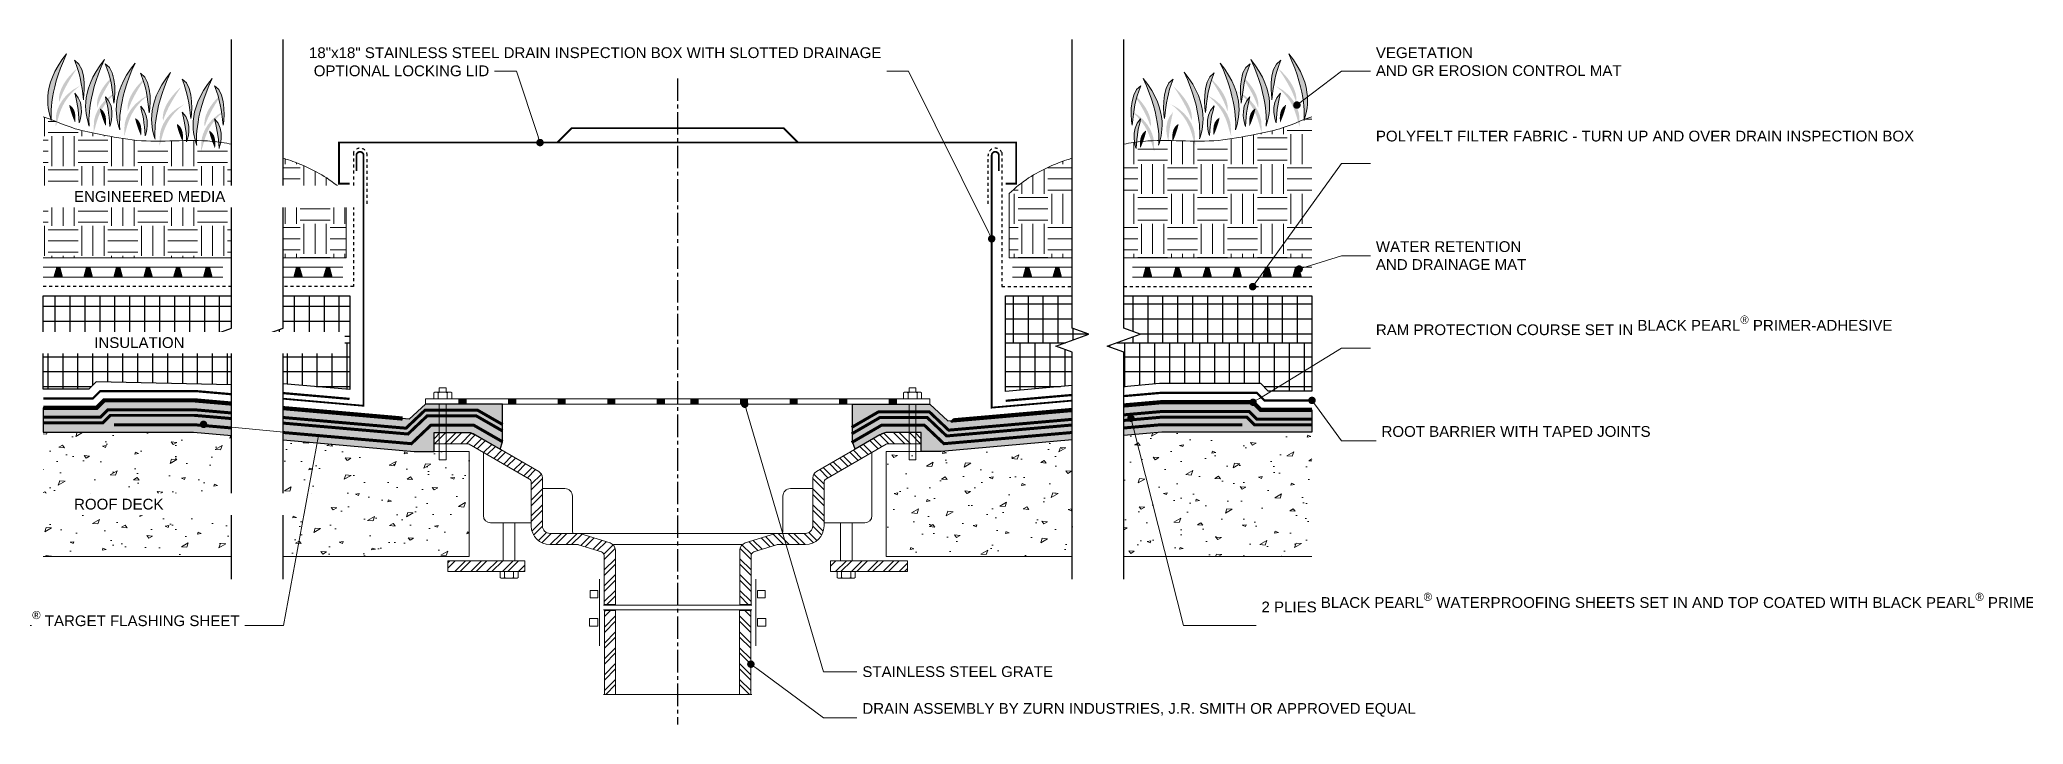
# Model space of a CAD drawing. Header units: inches. Extents: x 0 to 510, y 0 to 83.
# Drawn here: x 432.9 to 499.3, y 60.3 to 83.2 of the extents above; entities that cross this region are included whole.
import ezdxf
from ezdxf import colors
from ezdxf.entities.mleader import LeaderData, LeaderLine
from ezdxf.math import Vec2, Vec3

# ---------------------------------------------------------------- set-up
doc = ezdxf.new("R2010")
doc.units = ezdxf.units.IN
doc.header["$MEASUREMENT"] = 0
for name, pattern in [('CENTER2', [1.125, 0.75, -0.125, 0.125, -0.125]), ('Dash', [0.25, 0.125, -0.125]), ('Dashed - Dense', [0.8, 0.5, -0.3])]:
    doc.linetypes.add(name, pattern=pattern)
doc.layers.get('Defpoints').update_dxf_attribs({"color": 103})
for name, color, linetype, lineweight in [('A-DETAIL', 7, 'Continuous', 9), ('BP Drainage Mat', 191, 'Continuous', 0), ('BP Others', 190, 'Continuous', 0), ('BP Primer', 2, 'Continuous', 0), ('BP Text', 20, 'Continuous', 0), ('RAM Black Pearl Sheet', 165, 'Continuous', 0)]:
    doc.layers.add(name, color=color, linetype=linetype, lineweight=lineweight)
doc.layers.add('BP Insulation Border', color=8, linetype='Continuous')
doc.layers.add('BP Insulation Foam', color=9, linetype='Continuous')
doc.layers.add('BP Metal', color=7, linetype='Continuous', true_color=0x803345)
doc.layers.add('Protection Course', color=7, linetype='Dashed - Dense', lineweight=0, true_color=0x216123)
doc.styles.get("Standard").update_dxf_attribs({"font": 'ARIALN.TTF'})
doc.linetypes.add('ZIGZAG', pattern='A,0.0001,-0.2,[131,ltypeshp.shx,S=0.2,R=0,X=-0.2,Y=0],-0.4,[131,ltypeshp.shx,S=0.2,R=180,X=0.2,Y=0],-0.2', length=0.8001)
pattern_1 = [(216.8699, (-1222.698988, 36.329906), (0.5999999836, 0.40000002465), [0.1, -0.9]), (206.5651, (-1222.57899, 36.26991), (-0.1999998316, -0.200000262), [0.2236068, -0.2236068]), (198.4349, (-1222.57899, 36.169906), (-0.400000087, -0.1999996806), [0.1264912, -0.5059644])]
pattern_2 = [(0, (-1222.779, 72.1299), (0, 0.5), []), (90, (-1222.779, 72.1299), (-0.5, 3e-17), [])]
pattern_3 = [(45, (452.616, 53.20554), (-0.265165, 0.265165), []), (45, (452.79276, 53.20554), (-0.265165, 0.265165), [])]
pattern_4 = [(9.6028, (308.7941, 42.2107), (0.541903, 1.607184), [0.12861, -3.097972]), (157.953, (308.8993, 42.1681), (-0.541903, -1.607184), [0.11351, -2.734193]), (71.3671, (308.8993, 42.168), (-2.63947, 1.068933), [0.067605, -1.628478]), (9.6028, (309.8753, 41.948), (0.541903, 1.607184), [0.12861, -3.097972]), (157.953, (310.0021, 41.9694), (-0.541903, -1.607184), [0.11351, -2.734193]), (71.3671, (309.8753, 41.948), (-2.63947, 1.068933), [0.067605, -1.628478]), (29.9515, (311.2327, 42.2172), (-2.097564, 2.676116), [0.13778, -4.15939]), (128.0897, (311.2327, 42.217), (-3.72327, -2.14544), [0.10902, -3.29118]), (174.7908, (311.352, 42.286), (2.097564, -2.676116), [0.18741, -5.65757]), (29.9515, (308.7883, 43.4183), (-2.097564, 2.676116), [0.13778, -4.15939]), (128.0897, (308.7883, 43.4183), (-3.72327, -2.14544), [0.10902, -3.29118]), (174.7908, (308.9077, 43.487), (2.097564, -2.676116), [0.18741, -5.65757]), (29.9515, (311.7026, 43.8766), (-2.097564, 2.676116), [0.13778, -4.15939]), (128.0897, (311.7026, 43.8766), (-3.72327, -2.14544), [0.10902, -3.29118]), (174.7908, (311.822, 43.9454), (2.097564, -2.676116), [0.18741, -5.65757]), (29.9515, (310.3798, 42.699), (-2.097564, 2.676116), [0.13778, -4.15939]), (128.0897, (310.5664, 42.682), (-3.72327, -2.14544), [0.10902, -3.29118]), (174.7908, (310.5664, 42.6821), (2.097564, -2.676116), [0.18741, -5.65757]), (29.9515, (309.9747, 41.106), (-2.097564, 2.676116), [0.13778, -4.15939]), (128.0897, (310.1613, 41.089), (-3.72327, -2.14544), [0.10902, -3.29118]), (174.7908, (310.1613, 41.089), (2.097564, -2.676116), [0.18741, -5.65757]), (29.9515, (313.1126, 41.697), (-2.097564, 2.676116), [0.13778, -4.15939]), (128.0897, (313.299, 41.68), (-3.72327, -2.14544), [0.10902, -3.29118]), (174.7908, (313.2992, 41.68), (2.097564, -2.676116), [0.18741, -5.65757]), (29.9515, (312.328, 41.791), (1.62571, 4.82155), [0.26361, -8.33072]), (71.367, (312.5067, 41.7747), (-5.82084, 0.53068), [0.15607, -4.93218]), (174.7908, (312.5067, 41.7747), (-1.62571, -4.82155), [0.17928, -5.6657]), (29.9515, (309.383, 41.5664), (1.62571, 4.82155), [0.26361, -8.33072]), (71.367, (309.5615, 41.55), (-5.82084, 0.53068), [0.15607, -4.93218]), (174.7908, (309.5615, 41.55), (-1.62571, -4.82155), [0.17928, -5.6657]), (29.9515, (312.732, 43.3804), (1.62571, 4.82155), [0.26361, -8.33072]), (71.367, (312.9105, 43.364), (-5.82084, 0.53068), [0.15607, -4.93218]), (174.7908, (312.9105, 43.364), (-1.62571, -4.82155), [0.17928, -5.6657]), (29.9515, (309.878, 43.1334), (1.62571, 4.82155), [0.26361, -8.33072]), (71.367, (310.0564, 43.117), (-5.82084, 0.53068), [0.15607, -4.93218]), (174.7908, (310.0564, 43.117), (-1.62571, -4.82155), [0.17928, -5.6657]), (29.9515, (310.2845, 44.5408), (1.62571, 4.82155), [0.26361, -8.33072]), (71.367, (310.463, 44.5245), (-5.82084, 0.53068), [0.15607, -4.93218]), (174.7908, (310.463, 44.5245), (-1.62571, -4.82155), [0.17928, -5.6657]), (29.9515, (313.3215, 45.0074), (1.62571, 4.82155), [0.26361, -8.33072]), (71.367, (313.5, 44.991), (-5.82084, 0.53068), [0.15607, -4.93218]), (174.7908, (313.5, 44.991), (-1.62571, -4.82155), [0.17928, -5.6657]), (29.9515, (307.877, 41.0976), (1.62571, 4.82155), [0.26361, -8.33072]), (71.367, (307.877, 41.0976), (-5.82084, 0.53068), [0.15607, -4.93218]), (174.7908, (308.1054, 41.229), (-1.62571, -4.82155), [0.17928, -5.6657]), (29.9515, (308.2275, 42.6145), (1.62571, 4.82155), [0.26361, -8.33072]), (71.367, (308.2275, 42.6145), (-5.82084, 0.53068), [0.15607, -4.93218]), (174.7908, (308.456, 42.746), (-1.62571, -4.82155), [0.17928, -5.6657]), (29.9515, (308.4844, 44.1383), (1.62571, 4.82155), [0.26361, -8.33072]), (71.367, (308.4844, 44.1383), (-5.82084, 0.53068), [0.15607, -4.93218]), (174.7908, (308.713, 44.27), (-1.62571, -4.82155), [0.17928, -5.6657]), (29.9515, (310.5413, 41.4697), (1.62571, 4.82155), [0.26361, -8.33072]), (71.367, (310.541, 41.4697), (-5.82084, 0.53068), [0.15607, -4.93218]), (174.7908, (310.7697, 41.6013), (-1.62571, -4.82155), [0.17928, -5.6657]), (29.9515, (311.1328, 43.0967), (1.62571, 4.82155), [0.26361, -8.33072]), (71.367, (311.133, 43.0967), (-5.82084, 0.53068), [0.15607, -4.93218]), (174.7908, (311.361, 43.2283), (-1.62571, -4.82155), [0.17928, -5.6657]), (29.9515, (311.5817, 44.662), (1.62571, 4.82155), [0.26361, -8.33072]), (71.367, (311.582, 44.662), (-5.82084, 0.53068), [0.15607, -4.93218]), (174.7908, (311.81, 44.7935), (-1.62571, -4.82155), [0.17895, -5.66528]), (30, (310.7927, 40.9415), (-0.67868, 4.7105), [0, -2.625]), (45, (307.2927, 44.4415), (0.64009, 7.04096), [0, -1.75]), (60, (309.043, 41.6415), (-4.61817, 5.12975), [0, -0.875]), (15, (307.9927, 42.6915), (1.5544902, 0.9600444), [0, -1.4]), (75, (309.0427, 42.6915), (-1.080536, 1.376569), [0, -2.1]), (120, (310.7927, 43.3915), (-2.15149, 0.57649), [0, -1.75]), (90, (311.4927, 42.6915), (-2.1, 0.7), [0, -1.225])]
pattern_5 = [(0, (400.6466, 52.2018), (1, 1), [1, -1]), (0, (400.6466, 52.5768), (1, 1), [1, -1]), (0, (400.6466, 52.9518), (1, 1), [1, -1]), (90, (400.7716, 53.0768), (-1, 1), [1, -1]), (90, (401.1466, 53.0768), (-1, 1), [1, -1]), (90, (401.5216, 53.0768), (-1, 1), [1, -1])]

# ---------------------------------------------------------------- blocks, each defined once
blk = doc.blocks.new('*X22')
at = {"color": 0}
for p, q in [((17.312, 11.856), (17.106, 12.062)), ((17.312, 12.032), (17.282, 12.062)), ((17.312, 11.502), (16.938, 11.877)), ((17.312, 11.325), (16.938, 11.7)), ((17.312, 10.972), (16.938, 11.347)), ((17.312, 10.795), (16.938, 11.17)), ((17.312, 10.441), (16.938, 10.816)), ((17.312, 10.265), (16.938, 10.64)), ((17.312, 9.911), (16.938, 10.286)), ((17.312, 9.734), (16.938, 10.109)), ((17.312, 9.381), (16.938, 9.756)), ((17.267, 9.25), (16.938, 9.579))]:
    blk.add_line(p, q, dxfattribs=at)
blk = doc.blocks.new('*X21')
at = {"color": 0}
for p, q in [((34.614, 11.712), (34.34, 11.986)), ((34.857, 11.812), (34.557, 12.112)), ((35.044, 11.812), (34.68, 12.176)), ((35.387, 11.812), (35.012, 12.188)), ((35.574, 11.812), (35.199, 12.188)), ((35.917, 11.812), (35.542, 12.188)), ((35.938, 11.98), (35.73, 12.188)), ((33.488, 11.06), (33.214, 11.334)), ((33.607, 11.128), (33.332, 11.403)), ((33.824, 11.254), (33.549, 11.529)), ((33.943, 11.323), (33.668, 11.597)), ((34.16, 11.449), (33.885, 11.723)), ((34.278, 11.517), (34.004, 11.792)), ((34.496, 11.643), (34.221, 11.918)), ((32.688, 10.269), (32.312, 10.644)), ((32.688, 10.457), (32.348, 10.796)), ((32.816, 10.671), (32.542, 10.945)), ((32.935, 10.74), (32.661, 11.014)), ((33.152, 10.865), (32.878, 11.14)), ((33.271, 10.934), (32.996, 11.208)), ((32.688, 9.926), (32.312, 10.301)), ((32.688, 9.739), (32.312, 10.114)), ((32.688, 9.396), (32.312, 9.771)), ((32.688, 9.209), (32.312, 9.584)), ((30.882, 8.362), (30.583, 8.661)), ((31.025, 8.407), (30.726, 8.706)), ((31.337, 8.438), (30.986, 8.788)), ((31.525, 8.438), (31.15, 8.812)), ((31.868, 8.438), (31.493, 8.812)), ((32.055, 8.438), (31.68, 8.812)), ((32.335, 8.5), (32.023, 8.812)), ((32.45, 8.572), (32.181, 8.842)), ((32.663, 8.89), (32.312, 9.241)), ((32.608, 8.758), (32.312, 9.053)), ((30.25, 7.591), (29.875, 7.966)), ((30.25, 7.934), (29.88, 8.304)), ((30.258, 8.114), (29.944, 8.427)), ((30.479, 8.235), (30.18, 8.534)), ((30.622, 8.28), (30.323, 8.579)), ((30.25, 7.403), (29.875, 7.778)), ((30.25, 7.061), (29.875, 7.436)), ((30.25, 6.873), (29.875, 7.248)), ((30.25, 6.53), (29.875, 6.905)), ((30.155, 6.438), (29.875, 6.718))]:
    blk.add_line(p, q, dxfattribs=at)
blk = doc.blocks.new('*U23')
at = {"layer": 'BP Drainage Mat'}
h = blk.add_hatch(color=256, dxfattribs=at)
h.dxf.hatch_style = 1
h.paths.add_polyline_path([(0.5, 0.343), (0.553, 0.343), (0.645, 0), (0.5, 0), (0.355, 0), (0.447, 0.343)])
at = {"layer": 'BP Drainage Mat', "linetype": 'Continuous'}
for points in [[(1, 0.343), (0, 0.343)], [(1, 0), (0, 0)]]:
    blk.add_lwpolyline(points, dxfattribs=at)
blk.add_lwpolyline([(0.5, 0.343), (0.553, 0.343), (0.645, 0), (0.5, 0), (0.355, 0), (0.447, 0.343)], close=True, dxfattribs=at)
blk = doc.blocks.new('*U24')
at = {"layer": 'BP Drainage Mat', "color": 0, "linetype": 'ByBlock', "lineweight": -2, "transparency": 16777216}
for p in [(433.062, 75.288), (434.062, 75.288), (435.062, 75.288), (436.062, 75.288), (437.062, 75.288), (438.062, 75.288)]:
    blk.add_blockref('*U23', p, dxfattribs=at)
blk = doc.blocks.new('*U25')
at = {"layer": 'BP Drainage Mat'}
h = blk.add_hatch(color=256, dxfattribs=at)
h.dxf.hatch_style = 1
h.paths.add_polyline_path([(0.5, 0.343), (0.553, 0.343), (0.645, 0), (0.5, 0), (0.355, 0), (0.447, 0.343)])
at = {"layer": 'BP Drainage Mat', "linetype": 'Continuous'}
for points in [[(1, 0.343), (0, 0.343)], [(1, 0), (0, 0)]]:
    blk.add_lwpolyline(points, dxfattribs=at)
blk.add_lwpolyline([(0.5, 0.343), (0.553, 0.343), (0.645, 0), (0.5, 0), (0.355, 0), (0.447, 0.343)], close=True, dxfattribs=at)
blk = doc.blocks.new('*U26')
at = {"layer": 'BP Drainage Mat', "color": 0, "linetype": 'ByBlock', "lineweight": -2, "transparency": 16777216}
for p in [(441.077, 75.288), (442.077, 75.288)]:
    blk.add_blockref('*U25', p, dxfattribs=at)
blk = doc.blocks.new('*U29')
at = {"layer": 'BP Drainage Mat'}
h = blk.add_hatch(color=256, dxfattribs=at)
h.dxf.hatch_style = 1
h.paths.add_polyline_path([(0.5, 0.343), (0.553, 0.343), (0.645, 0), (0.5, 0), (0.355, 0), (0.447, 0.343)])
at = {"layer": 'BP Drainage Mat', "linetype": 'Continuous'}
for points in [[(1, 0.343), (0, 0.343)], [(1, 0), (0, 0)]]:
    blk.add_lwpolyline(points, dxfattribs=at)
blk.add_lwpolyline([(0.5, 0.343), (0.553, 0.343), (0.645, 0), (0.5, 0), (0.355, 0), (0.447, 0.343)], close=True, dxfattribs=at)
blk = doc.blocks.new('*U30')
at = {"layer": 'BP Drainage Mat', "color": 0, "linetype": 'ByBlock', "lineweight": -2, "transparency": 16777216}
for p in [(1655.841, 63.158), (1656.841, 63.158), (1657.841, 63.158), (1658.841, 63.158), (1659.841, 63.158), (1660.841, 63.158)]:
    blk.add_blockref('*U29', p, dxfattribs=at)
blk = doc.blocks.new('*U27')
at = {"layer": 'BP Drainage Mat'}
h = blk.add_hatch(color=256, dxfattribs=at)
h.dxf.hatch_style = 1
h.paths.add_polyline_path([(0.5, 0.343), (0.553, 0.343), (0.645, 0), (0.5, 0), (0.355, 0), (0.447, 0.343)])
at = {"layer": 'BP Drainage Mat', "linetype": 'Continuous'}
for points in [[(1, 0.343), (0, 0.343)], [(1, 0), (0, 0)]]:
    blk.add_lwpolyline(points, dxfattribs=at)
blk.add_lwpolyline([(0.5, 0.343), (0.553, 0.343), (0.645, 0), (0.5, 0), (0.355, 0), (0.447, 0.343)], close=True, dxfattribs=at)
blk = doc.blocks.new('*U28')
at = {"layer": 'BP Drainage Mat', "color": 0, "linetype": 'ByBlock', "lineweight": -2, "transparency": 16777216}
for p in [(1663.856, 63.158), (1664.856, 63.158)]:
    blk.add_blockref('*U27', p, dxfattribs=at)
blk = doc.blocks.new('_Dot')
at = {"color": 0, "linetype": 'ByBlock', "lineweight": -2}
blk.add_line((-0.5, 0), (-1, 0), dxfattribs=at)
at = {"color": 0, "linetype": 'ByBlock', "const_width": 0.5}
blk.add_lwpolyline([(-0.25, 0, 1), (0.25, 0, 1)], format="xyb", close=True, dxfattribs=at)

msp = doc.modelspace()

# ---------------------------------------------------------------- hatches: boundary and pattern name
at = {"layer": 'A-DETAIL'}
for points in [[(447.197, 71.222), (446.957, 71.222), (446.957, 71.042), (447.197, 71.042)], [(448.854, 71.222), (448.614, 71.222), (448.614, 71.042), (448.854, 71.042)], [(450.512, 71.222), (450.272, 71.222), (450.272, 71.042), (450.512, 71.042)], [(452.169, 71.222), (451.929, 71.222), (451.929, 71.042), (452.169, 71.042)], [(453.826, 71.222), (453.586, 71.222), (453.586, 71.042), (453.826, 71.042)], [(454.71, 71.222), (454.95, 71.222), (454.95, 71.042), (454.71, 71.042)], [(456.367, 71.222), (456.607, 71.222), (456.607, 71.042), (456.367, 71.042)], [(458.025, 71.222), (458.265, 71.222), (458.265, 71.042), (458.025, 71.042)], [(459.682, 71.222), (459.922, 71.222), (459.922, 71.042), (459.682, 71.042)], [(461.339, 71.222), (461.579, 71.222), (461.579, 71.042), (461.339, 71.042)]]:
    msp.add_hatch(color=256, dxfattribs=at).paths.add_polyline_path(points)
h = msp.add_hatch(dxfattribs=at)
h.set_pattern_fill('ANSI32', color=256, style=0, double=1)
h.set_pattern_definition(pattern_3)
h.paths.add_polyline_path([(449.158, 65.802), (446.584, 65.802), (446.584, 65.442), (449.158, 65.442)])
h = msp.add_hatch(dxfattribs=at)
h.set_pattern_fill('ANSI32', color=256, style=0, double=1)
h.set_pattern_definition(pattern_3)
h.paths.add_polyline_path([(459.378, 65.802), (461.952, 65.802), (461.952, 65.442), (459.378, 65.442)])
at = {"layer": 'BP Insulation Foam'}
h = msp.add_hatch(dxfattribs=at)
h.set_pattern_fill('NET', color=256, scale=4)
h.set_pattern_definition([(0, (437.95696, 73.3188), (0, 0.5), []), (90, (437.95696, 73.3188), (-0.5, 3e-17), [])])
h.paths.add_polyline_path([(439.356, 73.584), (439.356, 74.663), (433.062, 74.663), (433.062, 73.1), (439.586, 73.1), (438.806, 73.384)])
h.paths.add_polyline_path([(443.308, 74.663), (441.077, 74.663), (441.077, 73.584), (440.527, 73.384), (441.307, 73.1), (443.308, 73.1)])
h = msp.add_hatch(dxfattribs=at)
h.set_pattern_fill('NET', color=256, scale=4)
h.set_pattern_definition([(0, (471.49276, 73.3994), (0, 0.5), []), (90, (471.49276, 73.3994), (-0.5, 3e-17), [])])
h.paths.add_polyline_path([(467.459, 74.663), (465.228, 74.663), (465.228, 73.1), (467.229, 73.1), (468.009, 73.384), (467.459, 73.584)])
h.paths.add_polyline_path([(475.474, 74.663), (469.181, 74.663), (469.181, 73.584), (469.73, 73.384), (468.95, 73.1), (475.474, 73.1)])
h = msp.add_hatch(dxfattribs=at)
h.set_pattern_fill('NET', color=256, scale=4)
h.set_pattern_definition(pattern_2)
h.paths.add_polyline_path([(439.356, 72.784), (439.905, 72.984), (439.586, 73.1), (433.062, 73.1), (433.062, 71.544), (434.584, 71.544), (434.834, 71.794), (439.356, 71.689)])
h.paths.add_polyline_path([(443.308, 73.1), (441.307, 73.1), (441.626, 72.984), (441.077, 72.784), (441.077, 71.727), (443.308, 71.531)])
h = msp.add_hatch(dxfattribs=at)
h.set_pattern_fill('NET', color=256, scale=4)
h.set_pattern_definition(pattern_2)
h.paths.add_polyline_path([(467.459, 72.784), (466.91, 72.984), (467.229, 73.1), (465.228, 73.1), (465.228, 71.469), (467.459, 71.664)])
h.paths.add_polyline_path([(475.474, 73.1), (468.95, 73.1), (468.631, 72.984), (469.181, 72.784), (469.181, 71.626), (470.382, 71.731), (473.763, 71.731), (474.013, 71.481), (475.474, 71.481)])
at = {"layer": 'BP Others'}
h = msp.add_hatch(color=73, dxfattribs=at)
h.dxf.hatch_style = 2
edge = h.paths.add_edge_path()
edge.add_spline(control_points=[(433.327, 80.535), (433.327, 80.535), (433.217, 81.441), (433.84, 82.766), (432.94, 81.651), (433.24, 80.823), (433.327, 80.535)], knot_values=[0, 0, 0, 0, 1, 1, 1, 2, 2, 2, 2], degree=3, periodic=0)
h = msp.add_hatch(color=73, dxfattribs=at)
h.dxf.hatch_style = 2
edge = h.paths.add_edge_path()
edge.add_spline(control_points=[(433.595, 81.157), (433.595, 81.157), (433.46, 81.632), (434.196, 82.285), (433.986, 81.977), (433.73, 81.575), (433.595, 81.157)], knot_values=[0, 0, 0, 0, 1, 1, 1, 2, 2, 2, 2], degree=3, periodic=0)
h = msp.add_hatch(color=73, dxfattribs=at)
h.dxf.hatch_style = 2
edge = h.paths.add_edge_path()
edge.add_spline(control_points=[(434.403, 81.232), (434.403, 81.232), (434.562, 82.306), (434.107, 82.553), (434.305, 82.05), (434.334, 81.788), (434.403, 81.232)], knot_values=[0, 0, 0, 0, 1, 1, 1, 2, 2, 2, 2], degree=3, periodic=0)
h = msp.add_hatch(color=73, dxfattribs=at)
h.dxf.hatch_style = 2
edge = h.paths.add_edge_path()
edge.add_spline(control_points=[(434.596, 80.344), (434.596, 80.344), (434.485, 81.25), (435.108, 82.575), (434.209, 81.46), (434.509, 80.632), (434.596, 80.344)], knot_values=[0, 0, 0, 0, 1, 1, 1, 2, 2, 2, 2], degree=3, periodic=0)
h = msp.add_hatch(color=73, dxfattribs=at)
h.dxf.hatch_style = 2
edge = h.paths.add_edge_path()
edge.add_spline(control_points=[(435.425, 81.115), (435.425, 81.115), (435.585, 82.19), (435.13, 82.436), (435.328, 81.933), (435.357, 81.671), (435.425, 81.115)], knot_values=[0, 0, 0, 0, 1, 1, 1, 2, 2, 2, 2], degree=3, periodic=0)
h = msp.add_hatch(color=73, dxfattribs=at)
h.dxf.hatch_style = 2
edge = h.paths.add_edge_path()
edge.add_spline(control_points=[(435.618, 80.227), (435.618, 80.227), (435.508, 81.133), (436.131, 82.458), (435.232, 81.344), (435.532, 80.515), (435.618, 80.227)], knot_values=[0, 0, 0, 0, 1, 1, 1, 2, 2, 2, 2], degree=3, periodic=0)
h = msp.add_hatch(color=73, dxfattribs=at)
h.dxf.hatch_style = 2
edge = h.paths.add_edge_path()
edge.add_spline(control_points=[(472.918, 80.227), (472.918, 80.227), (473.028, 81.133), (472.405, 82.458), (473.304, 81.344), (473.004, 80.515), (472.918, 80.227)], knot_values=[0, 0, 0, 0, 1, 1, 1, 2, 2, 2, 2], degree=3, periodic=0)
h = msp.add_hatch(color=73, dxfattribs=at)
h.dxf.hatch_style = 2
edge = h.paths.add_edge_path()
edge.add_spline(control_points=[(473.111, 81.115), (473.111, 81.115), (472.951, 82.19), (473.406, 82.436), (473.208, 81.933), (473.179, 81.671), (473.111, 81.115)], knot_values=[0, 0, 0, 0, 1, 1, 1, 2, 2, 2, 2], degree=3, periodic=0)
h = msp.add_hatch(color=73, dxfattribs=at)
h.dxf.hatch_style = 2
edge = h.paths.add_edge_path()
edge.add_spline(control_points=[(473.941, 80.344), (473.941, 80.344), (474.051, 81.25), (473.428, 82.575), (474.327, 81.46), (474.027, 80.632), (473.941, 80.344)], knot_values=[0, 0, 0, 0, 1, 1, 1, 2, 2, 2, 2], degree=3, periodic=0)
h = msp.add_hatch(color=73, dxfattribs=at)
h.dxf.hatch_style = 2
edge = h.paths.add_edge_path()
edge.add_spline(control_points=[(474.134, 81.232), (474.134, 81.232), (473.974, 82.306), (474.429, 82.553), (474.231, 82.05), (474.202, 81.788), (474.134, 81.232)], knot_values=[0, 0, 0, 0, 1, 1, 1, 2, 2, 2, 2], degree=3, periodic=0)
h = msp.add_hatch(color=73, dxfattribs=at)
h.dxf.hatch_style = 2
edge = h.paths.add_edge_path()
edge.add_spline(control_points=[(474.942, 81.157), (474.942, 81.157), (475.076, 81.632), (474.34, 82.285), (474.55, 81.977), (474.806, 81.575), (474.942, 81.157)], knot_values=[0, 0, 0, 0, 1, 1, 1, 2, 2, 2, 2], degree=3, periodic=0)
h = msp.add_hatch(color=73, dxfattribs=at)
h.dxf.hatch_style = 2
edge = h.paths.add_edge_path()
edge.add_spline(control_points=[(475.209, 80.535), (475.209, 80.535), (475.32, 81.441), (474.696, 82.766), (475.596, 81.651), (475.296, 80.823), (475.209, 80.535)], knot_values=[0, 0, 0, 0, 1, 1, 1, 2, 2, 2, 2], degree=3, periodic=0)
h = msp.add_hatch(color=73, dxfattribs=at)
h.dxf.hatch_style = 2
edge = h.paths.add_edge_path()
edge.add_spline(control_points=[(433.487, 80.684), (433.487, 80.684), (433.527, 81.34), (434.302, 81.707), (433.596, 81.18), (433.602, 80.635), (433.47, 80.32), (433.47, 80.32), (433.487, 80.684), (433.487, 80.684)], knot_values=[0, 0, 0, 0, 1, 1, 1, 2, 2, 2, 3, 3, 3, 3], degree=3, periodic=0)
h = msp.add_hatch(color=73, dxfattribs=at)
h.dxf.hatch_style = 2
edge = h.paths.add_edge_path()
edge.add_spline(control_points=[(434.863, 80.966), (434.863, 80.966), (434.729, 81.441), (435.465, 82.094), (435.255, 81.786), (434.999, 81.384), (434.863, 80.966)], knot_values=[0, 0, 0, 0, 1, 1, 1, 2, 2, 2, 2], degree=3, periodic=0)
h = msp.add_hatch(color=73, dxfattribs=at)
h.dxf.hatch_style = 2
edge = h.paths.add_edge_path()
edge.add_spline(control_points=[(435.886, 80.849), (435.886, 80.849), (435.751, 81.324), (436.488, 81.977), (436.278, 81.669), (436.022, 81.267), (435.886, 80.849)], knot_values=[0, 0, 0, 0, 1, 1, 1, 2, 2, 2, 2], degree=3, periodic=0)
h = msp.add_hatch(color=73, dxfattribs=at)
h.dxf.hatch_style = 2
edge = h.paths.add_edge_path()
edge.add_spline(control_points=[(436.606, 80.794), (436.606, 80.794), (436.765, 81.869), (436.31, 82.115), (436.508, 81.612), (436.538, 81.35), (436.606, 80.794)], knot_values=[0, 0, 0, 0, 1, 1, 1, 2, 2, 2, 2], degree=3, periodic=0)
h = msp.add_hatch(color=73, dxfattribs=at)
h.dxf.hatch_style = 2
edge = h.paths.add_edge_path()
edge.add_spline(control_points=[(436.799, 79.907), (436.799, 79.907), (436.688, 80.813), (437.312, 82.137), (436.412, 81.023), (436.712, 80.195), (436.799, 79.907)], knot_values=[0, 0, 0, 0, 1, 1, 1, 2, 2, 2, 2], degree=3, periodic=0)
h = msp.add_hatch(color=73, dxfattribs=at)
h.dxf.hatch_style = 2
edge = h.paths.add_edge_path()
edge.add_spline(control_points=[(437.066, 80.529), (437.066, 80.529), (436.932, 81.004), (437.668, 81.657), (437.458, 81.348), (437.202, 80.947), (437.066, 80.529)], knot_values=[0, 0, 0, 0, 1, 1, 1, 2, 2, 2, 2], degree=3, periodic=0)
h = msp.add_hatch(color=73, dxfattribs=at)
h.dxf.hatch_style = 2
edge = h.paths.add_edge_path()
edge.add_spline(control_points=[(437.996, 80.598), (437.996, 80.598), (438.155, 81.673), (437.7, 81.919), (437.899, 81.416), (437.928, 81.154), (437.996, 80.598)], knot_values=[0, 0, 0, 0, 1, 1, 1, 2, 2, 2, 2], degree=3, periodic=0)
h = msp.add_hatch(color=73, dxfattribs=at)
h.dxf.hatch_style = 2
edge = h.paths.add_edge_path()
edge.add_spline(control_points=[(438.189, 79.71), (438.189, 79.71), (438.079, 80.617), (438.702, 81.941), (437.802, 80.827), (438.102, 79.998), (438.189, 79.71)], knot_values=[0, 0, 0, 0, 1, 1, 1, 2, 2, 2, 2], degree=3, periodic=0)
h = msp.add_hatch(color=73, dxfattribs=at)
h.dxf.hatch_style = 2
edge = h.paths.add_edge_path()
edge.add_spline(control_points=[(439.078, 80.374), (439.078, 80.374), (439.238, 81.449), (438.783, 81.696), (438.981, 81.192), (439.01, 80.93), (439.078, 80.374)], knot_values=[0, 0, 0, 0, 1, 1, 1, 2, 2, 2, 2], degree=3, periodic=0)
h = msp.add_hatch(color=73, dxfattribs=at)
h.dxf.hatch_style = 2
edge = h.paths.add_edge_path()
edge.add_spline(control_points=[(469.458, 80.374), (469.458, 80.374), (469.298, 81.449), (469.753, 81.696), (469.555, 81.192), (469.526, 80.93), (469.458, 80.374)], knot_values=[0, 0, 0, 0, 1, 1, 1, 2, 2, 2, 2], degree=3, periodic=0)
h = msp.add_hatch(color=73, dxfattribs=at)
h.dxf.hatch_style = 2
edge = h.paths.add_edge_path()
edge.add_spline(control_points=[(470.347, 79.71), (470.347, 79.71), (470.457, 80.617), (469.834, 81.941), (470.734, 80.827), (470.434, 79.998), (470.347, 79.71)], knot_values=[0, 0, 0, 0, 1, 1, 1, 2, 2, 2, 2], degree=3, periodic=0)
h = msp.add_hatch(color=73, dxfattribs=at)
h.dxf.hatch_style = 2
edge = h.paths.add_edge_path()
edge.add_spline(control_points=[(470.54, 80.598), (470.54, 80.598), (470.381, 81.673), (470.836, 81.919), (470.637, 81.416), (470.608, 81.154), (470.54, 80.598)], knot_values=[0, 0, 0, 0, 1, 1, 1, 2, 2, 2, 2], degree=3, periodic=0)
h = msp.add_hatch(color=73, dxfattribs=at)
h.dxf.hatch_style = 2
edge = h.paths.add_edge_path()
edge.add_spline(control_points=[(471.449, 80.541), (471.449, 80.541), (471.584, 81.016), (470.848, 81.669), (471.058, 81.361), (471.314, 80.959), (471.449, 80.541)], knot_values=[0, 0, 0, 0, 1, 1, 1, 2, 2, 2, 2], degree=3, periodic=0)
h = msp.add_hatch(color=73, dxfattribs=at)
h.dxf.hatch_style = 2
edge = h.paths.add_edge_path()
edge.add_spline(control_points=[(471.717, 79.919), (471.717, 79.919), (471.827, 80.826), (471.204, 82.15), (472.103, 81.036), (471.804, 80.207), (471.717, 79.919)], knot_values=[0, 0, 0, 0, 1, 1, 1, 2, 2, 2, 2], degree=3, periodic=0)
h = msp.add_hatch(color=73, dxfattribs=at)
h.dxf.hatch_style = 2
edge = h.paths.add_edge_path()
edge.add_spline(control_points=[(471.91, 80.807), (471.91, 80.807), (471.751, 81.882), (472.206, 82.128), (472.007, 81.625), (471.978, 81.363), (471.91, 80.807)], knot_values=[0, 0, 0, 0, 1, 1, 1, 2, 2, 2, 2], degree=3, periodic=0)
h = msp.add_hatch(color=73, dxfattribs=at)
h.dxf.hatch_style = 2
edge = h.paths.add_edge_path()
edge.add_spline(control_points=[(472.65, 80.849), (472.65, 80.849), (472.785, 81.324), (472.049, 81.977), (472.259, 81.669), (472.515, 81.267), (472.65, 80.849)], knot_values=[0, 0, 0, 0, 1, 1, 1, 2, 2, 2, 2], degree=3, periodic=0)
h = msp.add_hatch(color=73, dxfattribs=at)
h.dxf.hatch_style = 2
edge = h.paths.add_edge_path()
edge.add_spline(control_points=[(473.673, 80.966), (473.673, 80.966), (473.808, 81.441), (473.071, 82.094), (473.281, 81.786), (473.537, 81.384), (473.673, 80.966)], knot_values=[0, 0, 0, 0, 1, 1, 1, 2, 2, 2, 2], degree=3, periodic=0)
h = msp.add_hatch(color=73, dxfattribs=at)
h.dxf.hatch_style = 2
edge = h.paths.add_edge_path()
edge.add_spline(control_points=[(475.049, 80.684), (475.049, 80.684), (475.009, 81.34), (474.234, 81.707), (474.94, 81.18), (474.934, 80.635), (475.066, 80.32), (475.066, 80.32), (475.049, 80.684), (475.049, 80.684)], knot_values=[0, 0, 0, 0, 1, 1, 1, 2, 2, 2, 3, 3, 3, 3], degree=3, periodic=0)
h = msp.add_hatch(color=73, dxfattribs=at)
h.dxf.hatch_style = 2
edge = h.paths.add_edge_path()
edge.add_spline(control_points=[(434.124, 80.463), (434.124, 80.463), (434.21, 80.898), (433.947, 81.049), (433.899, 81.104), (433.984, 80.778), (434.124, 80.463)], knot_values=[0, 0, 0, 0, 1, 1, 1, 2, 2, 2, 2], degree=3, periodic=0)
h = msp.add_hatch(color=73, dxfattribs=at)
h.dxf.hatch_style = 2
edge = h.paths.add_edge_path()
edge.add_spline(control_points=[(434.26, 80.455), (434.26, 80.455), (434.507, 81.072), (434.113, 81.448), (434.166, 81.213), (434.251, 80.889), (434.26, 80.455)], knot_values=[0, 0, 0, 0, 1, 1, 1, 2, 2, 2, 2], degree=3, periodic=0)
h = msp.add_hatch(color=73, dxfattribs=at)
h.dxf.hatch_style = 2
edge = h.paths.add_edge_path()
edge.add_spline(control_points=[(434.756, 80.493), (434.756, 80.493), (434.796, 81.149), (435.571, 81.516), (434.864, 80.989), (434.871, 80.444), (434.738, 80.129), (434.738, 80.129), (434.756, 80.493), (434.756, 80.493)], knot_values=[0, 0, 0, 0, 1, 1, 1, 2, 2, 2, 3, 3, 3, 3], degree=3, periodic=0)
h = msp.add_hatch(color=73, dxfattribs=at)
h.dxf.hatch_style = 2
edge = h.paths.add_edge_path()
edge.add_spline(control_points=[(435.147, 80.346), (435.147, 80.346), (435.233, 80.781), (434.97, 80.932), (434.922, 80.987), (435.007, 80.661), (435.147, 80.346)], knot_values=[0, 0, 0, 0, 1, 1, 1, 2, 2, 2, 2], degree=3, periodic=0)
h = msp.add_hatch(color=73, dxfattribs=at)
h.dxf.hatch_style = 2
edge = h.paths.add_edge_path()
edge.add_spline(control_points=[(435.283, 80.339), (435.283, 80.339), (435.53, 80.955), (435.136, 81.331), (435.189, 81.096), (435.274, 80.772), (435.283, 80.339)], knot_values=[0, 0, 0, 0, 1, 1, 1, 2, 2, 2, 2], degree=3, periodic=0)
h = msp.add_hatch(color=73, dxfattribs=at)
h.dxf.hatch_style = 2
edge = h.paths.add_edge_path()
edge.add_spline(control_points=[(435.779, 80.376), (435.779, 80.376), (435.819, 81.032), (436.594, 81.399), (435.887, 80.872), (435.894, 80.327), (435.761, 80.012), (435.761, 80.012), (435.779, 80.376), (435.779, 80.376)], knot_values=[0, 0, 0, 0, 1, 1, 1, 2, 2, 2, 3, 3, 3, 3], degree=3, periodic=0)
h = msp.add_hatch(color=73, dxfattribs=at)
h.dxf.hatch_style = 2
edge = h.paths.add_edge_path()
edge.add_spline(control_points=[(436.464, 80.018), (436.464, 80.018), (436.71, 80.634), (436.317, 81.01), (436.369, 80.775), (436.455, 80.451), (436.464, 80.018)], knot_values=[0, 0, 0, 0, 1, 1, 1, 2, 2, 2, 2], degree=3, periodic=0)
h = msp.add_hatch(color=73, dxfattribs=at)
h.dxf.hatch_style = 2
edge = h.paths.add_edge_path()
edge.add_spline(control_points=[(436.959, 80.056), (436.959, 80.056), (436.999, 80.712), (437.774, 81.079), (437.067, 80.552), (437.074, 80.007), (436.942, 79.692), (436.942, 79.692), (436.959, 80.056), (436.959, 80.056)], knot_values=[0, 0, 0, 0, 1, 1, 1, 2, 2, 2, 3, 3, 3, 3], degree=3, periodic=0)
h = msp.add_hatch(color=73, dxfattribs=at)
h.dxf.hatch_style = 2
edge = h.paths.add_edge_path()
edge.add_spline(control_points=[(438.457, 80.333), (438.457, 80.333), (438.322, 80.807), (439.058, 81.461), (438.848, 81.152), (438.592, 80.75), (438.457, 80.333)], knot_values=[0, 0, 0, 0, 1, 1, 1, 2, 2, 2, 2], degree=3, periodic=0)
h = msp.add_hatch(color=73, dxfattribs=at)
h.dxf.hatch_style = 2
edge = h.paths.add_edge_path()
edge.add_spline(control_points=[(470.079, 80.333), (470.079, 80.333), (470.214, 80.807), (469.478, 81.461), (469.688, 81.152), (469.944, 80.75), (470.079, 80.333)], knot_values=[0, 0, 0, 0, 1, 1, 1, 2, 2, 2, 2], degree=3, periodic=0)
h = msp.add_hatch(color=73, dxfattribs=at)
h.dxf.hatch_style = 2
edge = h.paths.add_edge_path()
edge.add_spline(control_points=[(471.556, 80.068), (471.556, 80.068), (471.517, 80.724), (470.742, 81.091), (471.448, 80.565), (471.441, 80.02), (471.574, 79.704), (471.574, 79.704), (471.556, 80.068), (471.556, 80.068)], knot_values=[0, 0, 0, 0, 1, 1, 1, 2, 2, 2, 3, 3, 3, 3], degree=3, periodic=0)
h = msp.add_hatch(color=73, dxfattribs=at)
h.dxf.hatch_style = 2
edge = h.paths.add_edge_path()
edge.add_spline(control_points=[(472.052, 80.031), (472.052, 80.031), (471.806, 80.647), (472.199, 81.023), (472.146, 80.788), (472.061, 80.464), (472.052, 80.031)], knot_values=[0, 0, 0, 0, 1, 1, 1, 2, 2, 2, 2], degree=3, periodic=0)
h = msp.add_hatch(color=73, dxfattribs=at)
h.dxf.hatch_style = 2
edge = h.paths.add_edge_path()
edge.add_spline(control_points=[(472.757, 80.376), (472.757, 80.376), (472.717, 81.032), (471.942, 81.399), (472.649, 80.872), (472.642, 80.327), (472.775, 80.012), (472.775, 80.012), (472.757, 80.376), (472.757, 80.376)], knot_values=[0, 0, 0, 0, 1, 1, 1, 2, 2, 2, 3, 3, 3, 3], degree=3, periodic=0)
h = msp.add_hatch(color=73, dxfattribs=at)
h.dxf.hatch_style = 2
edge = h.paths.add_edge_path()
edge.add_spline(control_points=[(473.78, 80.493), (473.78, 80.493), (473.74, 81.149), (472.965, 81.516), (473.672, 80.989), (473.665, 80.444), (473.798, 80.129), (473.798, 80.129), (473.78, 80.493), (473.78, 80.493)], knot_values=[0, 0, 0, 0, 1, 1, 1, 2, 2, 2, 3, 3, 3, 3], degree=3, periodic=0)
h = msp.add_hatch(color=73, dxfattribs=at)
h.dxf.hatch_style = 2
edge = h.paths.add_edge_path()
edge.add_spline(control_points=[(473.253, 80.339), (473.253, 80.339), (473.006, 80.955), (473.4, 81.331), (473.347, 81.096), (473.262, 80.772), (473.253, 80.339)], knot_values=[0, 0, 0, 0, 1, 1, 1, 2, 2, 2, 2], degree=3, periodic=0)
h = msp.add_hatch(color=73, dxfattribs=at)
h.dxf.hatch_style = 2
edge = h.paths.add_edge_path()
edge.add_spline(control_points=[(473.389, 80.346), (473.389, 80.346), (473.303, 80.781), (473.566, 80.932), (473.614, 80.987), (473.529, 80.661), (473.389, 80.346)], knot_values=[0, 0, 0, 0, 1, 1, 1, 2, 2, 2, 2], degree=3, periodic=0)
h = msp.add_hatch(color=73, dxfattribs=at)
h.dxf.hatch_style = 2
edge = h.paths.add_edge_path()
edge.add_spline(control_points=[(474.276, 80.455), (474.276, 80.455), (474.029, 81.072), (474.423, 81.448), (474.37, 81.213), (474.285, 80.889), (474.276, 80.455)], knot_values=[0, 0, 0, 0, 1, 1, 1, 2, 2, 2, 2], degree=3, periodic=0)
h = msp.add_hatch(color=73, dxfattribs=at)
h.dxf.hatch_style = 2
edge = h.paths.add_edge_path()
edge.add_spline(control_points=[(474.412, 80.463), (474.412, 80.463), (474.326, 80.898), (474.589, 81.049), (474.637, 81.104), (474.552, 80.778), (474.412, 80.463)], knot_values=[0, 0, 0, 0, 1, 1, 1, 2, 2, 2, 2], degree=3, periodic=0)
h = msp.add_hatch(dxfattribs=at)
h.set_pattern_fill('EARTH', color=256, scale=4)
h.set_pattern_definition([(0, (-1222.779, 12.1299), (1, 1), [1, -1]), (0, (-1222.779, 12.5049), (1, 1), [1, -1]), (0, (-1222.779, 12.8799), (1, 1), [1, -1]), (90, (-1222.654, 13.0049), (-1, 1), [1, -1]), (90, (-1222.279, 13.0049), (-1, 1), [1, -1]), (90, (-1221.904, 13.0049), (-1, 1), [1, -1])])
edge = h.paths.add_edge_path()
edge.add_spline(control_points=[(439.356, 79.744), (439.14, 79.786), (438.099, 79.941), (436.608, 79.739), (435.097, 80.046), (434.037, 80.245), (433.421, 80.543), (433.062, 80.662)], knot_values=[0.444184, 0.444184, 0.444184, 0.444184, 0.609848, 1.238528, 1.544532, 1.76236, 2.046359, 2.046359, 2.046359, 2.046359], degree=3, periodic=0)
edge.add_line((433.062, 80.662), (433.062, 75.944))
edge.add_line((433.062, 75.944), (439.356, 75.944))
edge.add_line((439.356, 75.944), (439.356, 79.744))
h = msp.add_hatch(color=73, dxfattribs=at)
h.dxf.hatch_style = 2
edge = h.paths.add_edge_path()
edge.add_spline(control_points=[(436.328, 80.026), (436.328, 80.026), (436.413, 80.46), (436.15, 80.611), (436.102, 80.666), (436.187, 80.34), (436.328, 80.026)], knot_values=[0, 0, 0, 0, 1, 1, 1, 2, 2, 2, 2], degree=3, periodic=0)
h = msp.add_hatch(color=73, dxfattribs=at)
h.dxf.hatch_style = 2
edge = h.paths.add_edge_path()
edge.add_spline(control_points=[(437.718, 79.829), (437.718, 79.829), (437.803, 80.264), (437.541, 80.415), (437.492, 80.47), (437.577, 80.144), (437.718, 79.829)], knot_values=[0, 0, 0, 0, 1, 1, 1, 2, 2, 2, 2], degree=3, periodic=0)
h = msp.add_hatch(color=73, dxfattribs=at)
h.dxf.hatch_style = 2
edge = h.paths.add_edge_path()
edge.add_spline(control_points=[(437.854, 79.822), (437.854, 79.822), (438.1, 80.438), (437.707, 80.814), (437.759, 80.579), (437.845, 80.255), (437.854, 79.822)], knot_values=[0, 0, 0, 0, 1, 1, 1, 2, 2, 2, 2], degree=3, periodic=0)
h = msp.add_hatch(color=73, dxfattribs=at)
h.dxf.hatch_style = 2
edge = h.paths.add_edge_path()
edge.add_spline(control_points=[(438.35, 79.859), (438.35, 79.859), (438.389, 80.515), (439.164, 80.883), (438.458, 80.356), (438.464, 79.811), (438.332, 79.495), (438.332, 79.495), (438.35, 79.859), (438.35, 79.859)], knot_values=[0, 0, 0, 0, 1, 1, 1, 2, 2, 2, 3, 3, 3, 3], degree=3, periodic=0)
h = msp.add_hatch(color=73, dxfattribs=at)
h.dxf.hatch_style = 2
edge = h.paths.add_edge_path()
edge.add_spline(control_points=[(438.8, 79.606), (438.8, 79.606), (438.886, 80.04), (438.623, 80.191), (438.575, 80.247), (438.66, 79.92), (438.8, 79.606)], knot_values=[0, 0, 0, 0, 1, 1, 1, 2, 2, 2, 2], degree=3, periodic=0)
h = msp.add_hatch(color=73, dxfattribs=at)
h.dxf.hatch_style = 2
edge = h.paths.add_edge_path()
edge.add_spline(control_points=[(438.936, 79.598), (438.936, 79.598), (439.183, 80.215), (438.789, 80.591), (438.842, 80.355), (438.927, 80.032), (438.936, 79.598)], knot_values=[0, 0, 0, 0, 1, 1, 1, 2, 2, 2, 2], degree=3, periodic=0)
h = msp.add_hatch(dxfattribs=at)
h.set_pattern_fill('EARTH', color=256, scale=4, style=0, double=1)
h.set_pattern_definition(pattern_5)
edge = h.paths.add_edge_path()
edge.add_spline(control_points=[(475.474, 80.662), (475.396, 80.636), (475.319, 80.608), (475.243, 80.579)], knot_values=[1.98503, 1.98503, 1.98503, 1.98503, 2.046359, 2.046359, 2.046359, 2.046359], degree=3, periodic=0)
edge.add_spline(control_points=[(475.243, 80.579), (475.235, 80.576), (475.227, 80.573), (475.22, 80.57)], knot_values=[1.978943, 1.978943, 1.978943, 1.978943, 1.98503, 1.98503, 1.98503, 1.98503], degree=3, periodic=0)
edge.add_spline(control_points=[(475.22, 80.57), (475.216, 80.558), (475.212, 80.546), (475.209, 80.535)], knot_values=[1.962417, 1.962417, 1.962417, 1.962417, 2, 2, 2, 2], degree=3, periodic=0)
edge.add_spline(control_points=[(475.209, 80.535), (475.209, 80.535), (475.211, 80.549), (475.213, 80.577)], knot_values=[0.00001, 0.00001, 0.00001, 0.00001, 0.125009, 0.125009, 0.125009, 0.125009], degree=3, periodic=0)
edge.add_spline(control_points=[(475.22, 80.57), (474.978, 80.477), (474.738, 80.373), (474.493, 80.29)], knot_values=[1.785655, 1.785655, 1.785655, 1.785655, 1.978943, 1.978943, 1.978943, 1.978943], degree=3, periodic=0)
edge.add_spline(control_points=[(474.493, 80.29), (474.463, 80.28), (474.332, 80.238), (474.199, 80.202), (474.096, 80.178)], knot_values=[1.682578, 1.682578, 1.682578, 1.682578, 1.705873, 1.785655, 1.785655, 1.785655, 1.785655], degree=3, periodic=0)
edge.add_spline(control_points=[(474.096, 80.178), (473.917, 80.135), (473.632, 80.081), (473.348, 80.025), (473.244, 80.006)], knot_values=[1.465538, 1.465538, 1.465538, 1.465538, 1.603585, 1.682578, 1.682578, 1.682578, 1.682578], degree=3, periodic=0)
edge.add_spline(control_points=[(473.244, 80.006), (473.071, 79.973), (472.898, 79.941), (472.725, 79.916)], knot_values=[1.333838, 1.333838, 1.333838, 1.333838, 1.465538, 1.465538, 1.465538, 1.465538], degree=3, periodic=0)
edge.add_spline(control_points=[(472.725, 79.916), (472.599, 79.897), (472.378, 79.87), (472.156, 79.855), (472.06, 79.851)], knot_values=[1.166602, 1.166602, 1.166602, 1.166602, 1.261912, 1.333838, 1.333838, 1.333838, 1.333838], degree=3, periodic=0)
edge.add_spline(control_points=[(472.06, 79.851), (471.855, 79.842), (471.648, 79.842), (471.442, 79.845)], knot_values=[1.012311, 1.012311, 1.012311, 1.012311, 1.166602, 1.166602, 1.166602, 1.166602], degree=3, periodic=0)
edge.add_spline(control_points=[(471.442, 79.845), (471.189, 79.849), (470.936, 79.858), (470.683, 79.861)], knot_values=[0.823322, 0.823322, 0.823322, 0.823322, 1.012311, 1.012311, 1.012311, 1.012311], degree=3, periodic=0)
edge.add_spline(control_points=[(470.683, 79.861), (470.605, 79.862), (470.527, 79.863), (470.449, 79.863)], knot_values=[0.764814, 0.764814, 0.764814, 0.764814, 0.823322, 0.823322, 0.823322, 0.823322], degree=3, periodic=0)
edge.add_spline(control_points=[(470.449, 79.863), (470.43, 79.863), (470.411, 79.863), (470.392, 79.862)], knot_values=[0.750563, 0.750563, 0.750563, 0.750563, 0.764814, 0.764814, 0.764814, 0.764814], degree=3, periodic=0)
edge.add_spline(control_points=[(470.392, 79.862), (470.385, 79.862), (470.378, 79.862), (470.371, 79.862)], knot_values=[0.745222, 0.745222, 0.745222, 0.745222, 0.750563, 0.750563, 0.750563, 0.750563], degree=3, periodic=0)
edge.add_spline(control_points=[(470.371, 79.862), (470.365, 79.862), (470.36, 79.862), (470.354, 79.862)], knot_values=[0.741144, 0.741144, 0.741144, 0.741144, 0.745222, 0.745222, 0.745222, 0.745222], degree=3, periodic=0)
edge.add_spline(control_points=[(470.354, 79.862), (470.29, 79.861), (470.225, 79.86), (470.161, 79.857)], knot_values=[0.692561, 0.692561, 0.692561, 0.692561, 0.741144, 0.741144, 0.741144, 0.741144], degree=3, periodic=0)
edge.add_spline(control_points=[(470.161, 79.857), (470.051, 79.853), (469.923, 79.846), (469.796, 79.834), (469.778, 79.832)], knot_values=[0.596062, 0.596062, 0.596062, 0.596062, 0.678775, 0.692561, 0.692561, 0.692561, 0.692561], degree=3, periodic=0)
edge.add_spline(control_points=[(469.778, 79.832), (469.722, 79.827), (469.666, 79.821), (469.611, 79.814)], knot_values=[0.553792, 0.553792, 0.553792, 0.553792, 0.596062, 0.596062, 0.596062, 0.596062], degree=3, periodic=0)
edge.add_spline(control_points=[(469.611, 79.814), (469.611, 79.81), (469.61, 79.807), (469.61, 79.803)], knot_values=[1.826863, 1.826863, 1.826863, 1.826863, 1.835441, 1.835441, 1.835441, 1.835441], degree=3, periodic=0)
edge.add_spline(control_points=[(469.61, 79.803), (469.605, 79.738), (469.601, 79.67), (469.6, 79.598)], knot_values=[1.835441, 1.835441, 1.835441, 1.835441, 2, 2, 2, 2], degree=3, periodic=0)
edge.add_spline(control_points=[(469.592, 79.619), (469.597, 79.606), (469.6, 79.598), (469.6, 79.598)], knot_values=[0.000011, 0.000011, 0.000011, 0.000011, 0.110106, 0.110106, 0.110106, 0.110106], degree=3, periodic=0)
edge.add_spline(control_points=[(469.573, 79.68), (469.58, 79.654), (469.587, 79.634), (469.592, 79.619)], knot_values=[0.110106, 0.110106, 0.110106, 0.110106, 0.222138, 0.222138, 0.222138, 0.222138], degree=3, periodic=0)
edge.add_spline(control_points=[(469.558, 79.737), (469.563, 79.716), (469.568, 79.697), (469.573, 79.68)], knot_values=[0.222138, 0.222138, 0.222138, 0.222138, 0.294624, 0.294624, 0.294624, 0.294624], degree=3, periodic=0)
edge.add_spline(control_points=[(469.558, 79.737), (469.553, 79.758), (469.549, 79.78), (469.544, 79.805)], knot_values=[0.294624, 0.294624, 0.294624, 0.294624, 0.366869, 0.366869, 0.366869, 0.366869], degree=3, periodic=0)
edge.add_spline(control_points=[(469.544, 79.805), (469.519, 79.801), (469.494, 79.798), (469.469, 79.794)], knot_values=[0.517885, 0.517885, 0.517885, 0.517885, 0.536853, 0.536853, 0.536853, 0.536853], degree=3, periodic=0)
edge.add_spline(control_points=[(469.469, 79.794), (469.373, 79.78), (469.277, 79.763), (469.181, 79.744)], knot_values=[0.444184, 0.444184, 0.444184, 0.444184, 0.517885, 0.517885, 0.517885, 0.517885], degree=3, periodic=0)
edge.add_line((469.181, 79.744), (469.181, 75.944))
edge.add_line((469.181, 75.944), (475.474, 75.944))
edge.add_line((475.474, 75.944), (475.474, 80.662))
h = msp.add_hatch(color=73, dxfattribs=at)
h.dxf.hatch_style = 2
edge = h.paths.add_edge_path()
edge.add_spline(control_points=[(469.6, 79.598), (469.6, 79.598), (469.353, 80.215), (469.747, 80.591), (469.694, 80.355), (469.609, 80.032), (469.6, 79.598)], knot_values=[0, 0, 0, 0, 1, 1, 1, 2, 2, 2, 2], degree=3, periodic=0)
h = msp.add_hatch(color=73, dxfattribs=at)
h.dxf.hatch_style = 2
edge = h.paths.add_edge_path()
edge.add_spline(control_points=[(470.187, 79.859), (470.187, 79.859), (470.147, 80.515), (469.372, 80.883), (470.078, 80.356), (470.072, 79.811), (470.204, 79.495), (470.204, 79.495), (470.187, 79.859), (470.187, 79.859)], knot_values=[0, 0, 0, 0, 1, 1, 1, 2, 2, 2, 3, 3, 3, 3], degree=3, periodic=0)
h = msp.add_hatch(color=73, dxfattribs=at)
h.dxf.hatch_style = 2
edge = h.paths.add_edge_path()
edge.add_spline(control_points=[(469.736, 79.606), (469.736, 79.606), (469.65, 80.04), (469.913, 80.191), (469.961, 80.247), (469.876, 79.92), (469.736, 79.606)], knot_values=[0, 0, 0, 0, 1, 1, 1, 2, 2, 2, 2], degree=3, periodic=0)
h = msp.add_hatch(color=73, dxfattribs=at)
h.dxf.hatch_style = 2
edge = h.paths.add_edge_path()
edge.add_spline(control_points=[(470.682, 79.822), (470.682, 79.822), (470.436, 80.438), (470.829, 80.814), (470.777, 80.579), (470.691, 80.255), (470.682, 79.822)], knot_values=[0, 0, 0, 0, 1, 1, 1, 2, 2, 2, 2], degree=3, periodic=0)
h = msp.add_hatch(color=73, dxfattribs=at)
h.dxf.hatch_style = 2
edge = h.paths.add_edge_path()
edge.add_spline(control_points=[(470.818, 79.829), (470.818, 79.829), (470.733, 80.264), (470.996, 80.415), (471.044, 80.47), (470.959, 80.144), (470.818, 79.829)], knot_values=[0, 0, 0, 0, 1, 1, 1, 2, 2, 2, 2], degree=3, periodic=0)
h = msp.add_hatch(color=73, dxfattribs=at)
h.dxf.hatch_style = 2
edge = h.paths.add_edge_path()
edge.add_spline(control_points=[(472.188, 80.038), (472.188, 80.038), (472.103, 80.473), (472.365, 80.624), (472.413, 80.679), (472.329, 80.353), (472.188, 80.038)], knot_values=[0, 0, 0, 0, 1, 1, 1, 2, 2, 2, 2], degree=3, periodic=0)
h = msp.add_hatch(dxfattribs=at)
h.set_pattern_fill('EARTH', color=256, scale=4, style=0, double=1)
h.set_pattern_definition(pattern_5)
h.paths.add_polyline_path([(443.188, 75.944), (443.188, 78.093), (443.187, 78.094), (443.179, 78.101), (443.171, 78.108), (443.164, 78.114), (443.156, 78.121), (443.149, 78.128), (443.141, 78.135), (443.133, 78.141), (443.126, 78.148), (443.118, 78.155), (443.11, 78.162), (443.103, 78.168), (443.095, 78.175), (443.087, 78.182), (443.08, 78.189), (443.072, 78.195), (443.064, 78.202), (443.057, 78.209), (443.049, 78.215), (443.041, 78.222), (443.034, 78.229), (443.026, 78.235), (443.018, 78.242), (443.011, 78.249), (443.003, 78.255), (442.995, 78.262), (442.987, 78.268), (442.98, 78.275), (442.972, 78.282), (442.964, 78.288), (442.956, 78.295), (442.948, 78.301), (442.941, 78.308), (442.933, 78.314), (442.925, 78.321), (442.917, 78.327), (442.909, 78.334), (442.902, 78.34), (442.894, 78.347), (442.886, 78.353), (442.878, 78.36), (442.87, 78.366), (442.862, 78.372), (442.854, 78.379), (442.846, 78.385), (442.838, 78.391), (442.831, 78.398), (442.823, 78.404), (442.815, 78.41), (442.807, 78.417), (442.799, 78.423), (442.791, 78.429), (442.783, 78.435), (442.775, 78.442), (442.767, 78.448), (442.759, 78.454), (442.751, 78.46), (442.743, 78.466), (442.734, 78.472), (442.726, 78.478), (442.718, 78.484), (442.71, 78.491), (442.702, 78.497), (442.694, 78.503), (442.686, 78.509), (442.677, 78.515), (442.669, 78.52), (442.661, 78.526), (442.653, 78.532), (442.645, 78.538), (442.636, 78.544), (442.628, 78.55), (442.62, 78.556), (442.611, 78.561), (442.603, 78.567), (442.595, 78.573), (442.586, 78.579), (442.578, 78.584), (442.57, 78.59), (442.561, 78.596), (442.553, 78.601), (442.544, 78.607), (442.536, 78.612), (442.528, 78.618), (442.519, 78.624), (442.511, 78.629), (442.502, 78.634), (442.493, 78.64), (442.485, 78.645), (442.476, 78.651), (442.468, 78.656), (442.459, 78.661), (442.45, 78.667), (442.442, 78.672), (442.433, 78.677), (442.425, 78.683), (442.416, 78.688), (442.407, 78.693), (442.398, 78.698), (442.39, 78.703), (442.381, 78.708), (442.372, 78.714), (442.363, 78.719), (442.355, 78.724), (442.346, 78.729), (442.337, 78.734), (442.328, 78.739), (442.319, 78.744), (442.31, 78.749), (442.302, 78.754), (442.293, 78.759), (442.284, 78.764), (442.275, 78.768), (442.266, 78.773), (442.257, 78.778), (442.248, 78.783), (442.239, 78.788), (442.23, 78.793), (442.221, 78.797), (442.212, 78.802), (442.203, 78.807), (442.194, 78.812), (442.185, 78.816), (442.176, 78.821), (442.167, 78.826), (442.158, 78.83), (442.149, 78.835), (442.14, 78.84), (442.131, 78.844), (442.122, 78.849), (442.113, 78.854), (442.104, 78.858), (442.095, 78.863), (442.086, 78.867), (442.076, 78.872), (442.067, 78.876), (442.058, 78.881), (442.049, 78.885), (442.04, 78.89), (442.031, 78.894), (442.022, 78.899), (442.013, 78.903), (442.003, 78.908), (441.994, 78.912), (441.985, 78.917), (441.976, 78.921), (441.967, 78.925), (441.957, 78.93), (441.948, 78.934), (441.939, 78.939), (441.93, 78.943), (441.921, 78.947), (441.911, 78.952), (441.902, 78.956), (441.893, 78.96), (441.884, 78.965), (441.875, 78.969), (441.865, 78.973), (441.856, 78.978), (441.847, 78.982), (441.838, 78.986), (441.829, 78.99), (441.819, 78.995), (441.81, 78.999), (441.801, 79.003), (441.792, 79.007), (441.782, 79.012), (441.773, 79.016), (441.764, 79.02), (441.755, 79.024), (441.745, 79.029), (441.736, 79.033), (441.727, 79.037), (441.718, 79.041), (441.708, 79.045), (441.699, 79.049), (441.69, 79.053), (441.68, 79.058), (441.671, 79.062), (441.662, 79.066), (441.653, 79.07), (441.643, 79.074), (441.634, 79.078), (441.625, 79.082), (441.615, 79.086), (441.606, 79.09), (441.597, 79.094), (441.587, 79.098), (441.578, 79.102), (441.568, 79.105), (441.559, 79.109), (441.55, 79.113), (441.54, 79.117), (441.531, 79.121), (441.521, 79.125), (441.512, 79.128), (441.503, 79.132), (441.493, 79.136), (441.484, 79.14), (441.474, 79.143), (441.465, 79.147), (441.455, 79.151), (441.446, 79.154), (441.436, 79.158), (441.427, 79.161), (441.417, 79.165), (441.408, 79.168), (441.398, 79.172), (441.389, 79.175), (441.379, 79.179), (441.37, 79.182), (441.36, 79.186), (441.35, 79.189), (441.341, 79.192), (441.331, 79.196), (441.321, 79.199), (441.312, 79.202), (441.302, 79.205), (441.292, 79.208), (441.283, 79.212), (441.273, 79.215), (441.263, 79.218), (441.254, 79.221), (441.244, 79.224), (441.234, 79.227), (441.224, 79.23), (441.215, 79.233), (441.205, 79.236), (441.195, 79.238), (441.185, 79.241), (441.175, 79.244), (441.165, 79.247), (441.156, 79.25), (441.146, 79.253), (441.136, 79.255), (441.126, 79.258), (441.116, 79.261), (441.106, 79.264), (441.097, 79.267), (441.087, 79.269), (441.077, 79.272), (441.077, 75.944)])
h = msp.add_hatch(dxfattribs=at)
h.set_pattern_fill('EARTH', color=256, scale=4, style=0, double=1)
h.set_pattern_definition(pattern_5)
h.paths.add_polyline_path([(465.348, 75.944), (465.348, 78.093), (465.349, 78.094), (465.357, 78.101), (465.365, 78.108), (465.372, 78.114), (465.38, 78.121), (465.388, 78.128), (465.395, 78.135), (465.403, 78.141), (465.41, 78.148), (465.418, 78.155), (465.426, 78.162), (465.433, 78.168), (465.441, 78.175), (465.449, 78.182), (465.456, 78.189), (465.464, 78.195), (465.472, 78.202), (465.479, 78.209), (465.487, 78.215), (465.495, 78.222), (465.502, 78.229), (465.51, 78.235), (465.518, 78.242), (465.526, 78.249), (465.533, 78.255), (465.541, 78.262), (465.549, 78.268), (465.557, 78.275), (465.564, 78.282), (465.572, 78.288), (465.58, 78.295), (465.588, 78.301), (465.595, 78.308), (465.603, 78.314), (465.611, 78.321), (465.619, 78.327), (465.627, 78.334), (465.635, 78.34), (465.642, 78.347), (465.65, 78.353), (465.658, 78.36), (465.666, 78.366), (465.674, 78.372), (465.682, 78.379), (465.69, 78.385), (465.698, 78.391), (465.706, 78.398), (465.713, 78.404), (465.721, 78.41), (465.729, 78.417), (465.737, 78.423), (465.745, 78.429), (465.753, 78.435), (465.761, 78.442), (465.769, 78.448), (465.777, 78.454), (465.786, 78.46), (465.794, 78.466), (465.802, 78.472), (465.81, 78.478), (465.818, 78.484), (465.826, 78.491), (465.834, 78.497), (465.842, 78.503), (465.85, 78.509), (465.859, 78.515), (465.867, 78.52), (465.875, 78.526), (465.883, 78.532), (465.892, 78.538), (465.9, 78.544), (465.908, 78.55), (465.916, 78.556), (465.925, 78.561), (465.933, 78.567), (465.941, 78.573), (465.95, 78.579), (465.958, 78.584), (465.966, 78.59), (465.975, 78.596), (465.983, 78.601), (465.992, 78.607), (466, 78.612), (466.009, 78.618), (466.017, 78.624), (466.026, 78.629), (466.034, 78.634), (466.043, 78.64), (466.051, 78.645), (466.06, 78.651), (466.068, 78.656), (466.077, 78.661), (466.086, 78.667), (466.094, 78.672), (466.103, 78.677), (466.112, 78.683), (466.12, 78.688), (466.129, 78.693), (466.138, 78.698), (466.146, 78.703), (466.155, 78.708), (466.164, 78.714), (466.173, 78.719), (466.182, 78.724), (466.19, 78.729), (466.199, 78.734), (466.208, 78.739), (466.217, 78.744), (466.226, 78.749), (466.235, 78.754), (466.243, 78.759), (466.252, 78.764), (466.261, 78.768), (466.27, 78.773), (466.279, 78.778), (466.288, 78.783), (466.297, 78.788), (466.306, 78.793), (466.315, 78.797), (466.324, 78.802), (466.333, 78.807), (466.342, 78.812), (466.351, 78.816), (466.36, 78.821), (466.369, 78.826), (466.378, 78.83), (466.387, 78.835), (466.396, 78.84), (466.405, 78.844), (466.414, 78.849), (466.423, 78.854), (466.432, 78.858), (466.441, 78.863), (466.451, 78.867), (466.46, 78.872), (466.469, 78.876), (466.478, 78.881), (466.487, 78.885), (466.496, 78.89), (466.505, 78.894), (466.514, 78.899), (466.524, 78.903), (466.533, 78.908), (466.542, 78.912), (466.551, 78.917), (466.56, 78.921), (466.569, 78.925), (466.579, 78.93), (466.588, 78.934), (466.597, 78.939), (466.606, 78.943), (466.615, 78.947), (466.625, 78.952), (466.634, 78.956), (466.643, 78.96), (466.652, 78.965), (466.661, 78.969), (466.671, 78.973), (466.68, 78.978), (466.689, 78.982), (466.698, 78.986), (466.708, 78.99), (466.717, 78.995), (466.726, 78.999), (466.735, 79.003), (466.745, 79.007), (466.754, 79.012), (466.763, 79.016), (466.772, 79.02), (466.782, 79.024), (466.791, 79.029), (466.8, 79.033), (466.809, 79.037), (466.819, 79.041), (466.828, 79.045), (466.837, 79.049), (466.846, 79.053), (466.856, 79.058), (466.865, 79.062), (466.874, 79.066), (466.884, 79.07), (466.893, 79.074), (466.902, 79.078), (466.912, 79.082), (466.921, 79.086), (466.93, 79.09), (466.94, 79.094), (466.949, 79.098), (466.958, 79.102), (466.968, 79.105), (466.977, 79.109), (466.986, 79.113), (466.996, 79.117), (467.005, 79.121), (467.015, 79.125), (467.024, 79.128), (467.033, 79.132), (467.043, 79.136), (467.052, 79.14), (467.062, 79.143), (467.071, 79.147), (467.081, 79.151), (467.09, 79.154), (467.1, 79.158), (467.109, 79.161), (467.119, 79.165), (467.128, 79.168), (467.138, 79.172), (467.147, 79.175), (467.157, 79.179), (467.167, 79.182), (467.176, 79.186), (467.186, 79.189), (467.195, 79.192), (467.205, 79.196), (467.215, 79.199), (467.224, 79.202), (467.234, 79.205), (467.244, 79.208), (467.253, 79.212), (467.263, 79.215), (467.273, 79.218), (467.283, 79.221), (467.292, 79.224), (467.302, 79.227), (467.312, 79.23), (467.322, 79.233), (467.331, 79.236), (467.341, 79.238), (467.351, 79.241), (467.361, 79.244), (467.371, 79.247), (467.38, 79.25), (467.39, 79.253), (467.4, 79.255), (467.41, 79.258), (467.42, 79.261), (467.43, 79.264), (467.44, 79.267), (467.449, 79.269), (467.459, 79.272), (467.459, 75.944)])
h = msp.add_hatch(dxfattribs=at)
h.set_pattern_fill('CONCRETE', color=256, scale=3)
h.set_pattern_definition(pattern_4)
h.paths.add_polyline_path([(439.356, 69.995), (438.083, 70.106), (433.062, 70.106), (433.062, 65.941), (439.356, 65.941)])
h.paths.add_polyline_path([(447.302, 69.461), (445.458, 69.461), (441.077, 69.845), (441.077, 65.941), (447.302, 65.941)])
h = msp.add_hatch(dxfattribs=at)
h.set_pattern_fill('CONCRETE', color=256, scale=3)
h.set_pattern_definition(pattern_4)
h.paths.add_polyline_path([(469.181, 69.995), (470.453, 70.106), (475.474, 70.106), (475.474, 65.941), (469.181, 65.941)])
h.paths.add_polyline_path([(461.234, 69.461), (463.078, 69.461), (467.459, 69.845), (467.459, 65.941), (461.234, 65.941)])
at = {"layer": 'BP Primer'}
h = msp.add_hatch(dxfattribs=at)
h.set_pattern_fill('WOOD6', color=6, scale=0.2, pattern_type=2)
h.set_pattern_definition(pattern_1)
h.paths.add_polyline_path([(439.356, 69.995), (439.356, 71.062), (438.13, 71.169), (435.093, 71.169), (434.843, 70.919), (433.062, 70.919), (433.062, 70.106), (438.083, 70.106)])
h.paths.add_polyline_path([(441.077, 70.911), (441.077, 69.845), (445.458, 69.461), (446.124, 69.461), (446.124, 70.093), (447.307, 70.093), (447.504, 70.018), (448.33, 69.539), (448.417, 69.783), (448.417, 71.042), (445.842, 71.042), (445.298, 70.542)])
h = msp.add_hatch(dxfattribs=at)
h.set_pattern_fill('WOOD6', color=6, scale=0.2, pattern_type=2)
h.set_pattern_definition(pattern_1)
h.paths.add_polyline_path([(469.181, 70.999), (469.181, 69.995), (470.453, 70.106), (475.474, 70.106), (475.474, 70.856), (473.754, 70.856), (473.504, 71.106), (470.409, 71.106)])
h.paths.add_polyline_path([(467.459, 69.845), (467.459, 70.848), (463.3, 70.484), (462.694, 71.042), (460.119, 71.042), (460.119, 69.783), (460.206, 69.539), (461.032, 70.018), (461.229, 70.093), (462.412, 70.093), (462.412, 69.461), (463.078, 69.461)])

# ---------------------------------------------------------------- linework, layer by layer
at = {"linetype": 'CENTER2'}
msp.add_line((454.268, 81.942), (454.268, 60.328), dxfattribs=at)
at = {"linetype": 'Continuous'}
for points in [[(439.356, 65.187), (439.356, 72.784), (439.905, 72.984), (438.806, 73.384), (439.356, 73.584), (439.356, 83.241)], [(441.077, 65.187), (441.077, 72.784), (441.626, 72.984), (440.527, 73.384), (441.077, 73.584), (441.077, 83.241)], [(467.459, 65.187), (467.459, 72.784), (466.91, 72.984), (468.009, 73.384), (467.459, 73.584), (467.459, 83.241)], [(469.181, 65.187), (469.181, 72.784), (468.631, 72.984), (469.73, 73.384), (469.181, 73.584), (469.181, 83.241)]]:
    msp.add_lwpolyline(points, dxfattribs=at)
at = {"linetype": 'Dash', "ltscale": 0.5}
for points in [[(443.889, 77.746), (443.889, 79.367, 0.816117), (443.428, 79.461), (443.428, 74.975), (441.077, 74.975)], [(464.647, 77.746), (464.647, 79.367, -0.816117), (465.108, 79.461), (465.108, 74.975), (467.459, 74.975)]]:
    msp.add_lwpolyline(points, format="xyb", dxfattribs=at)
for points in [[(439.356, 74.975), (433.062, 74.975)], [(469.181, 74.975), (475.474, 74.975)]]:
    msp.add_lwpolyline(points, dxfattribs=at)
at = {"layer": 'A-DETAIL'}
for p, q in [((445.842, 71.222), (454.268, 71.222)), ((445.842, 71.042), (445.842, 71.222)), ((454.268, 71.042), (445.842, 71.042)), ((446.112, 71.424), (446.152, 71.447)), ((446.112, 71.424), (446.112, 71.222)), ((446.259, 71.222), (446.112, 71.222)), ((446.678, 71.447), (446.152, 71.447)), ((446.571, 71.222), (446.259, 71.222)), ((446.263, 71.423), (446.263, 71.222)), ((446.301, 71.586), (446.301, 71.447)), ((446.301, 71.586), (446.529, 71.586)), ((446.301, 71.042), (446.301, 69.184)), ((446.529, 71.586), (446.529, 71.447)), ((446.529, 71.042), (446.529, 69.184)), ((446.567, 71.423), (446.567, 71.222)), ((446.719, 71.222), (446.571, 71.222)), ((446.719, 71.424), (446.678, 71.447)), ((446.719, 71.424), (446.719, 71.222)), ((446.957, 71.042), (446.957, 71.222)), ((447.197, 71.042), (447.197, 71.222)), ((448.614, 71.042), (448.614, 71.222)), ((448.854, 71.042), (448.854, 71.222)), ((450.272, 71.042), (450.272, 71.222)), ((450.512, 71.042), (450.512, 71.222)), ((451.929, 71.042), (451.929, 71.222)), ((452.169, 71.042), (452.169, 71.222)), ((453.586, 71.042), (453.586, 71.222)), ((453.826, 71.042), (453.826, 71.222)), ((462.694, 71.222), (454.268, 71.222)), ((454.268, 71.042), (462.694, 71.042)), ((454.71, 71.042), (454.71, 71.222)), ((454.95, 71.042), (454.95, 71.222)), ((456.367, 71.042), (456.367, 71.222)), ((456.607, 71.042), (456.607, 71.222)), ((458.025, 71.042), (458.025, 71.222)), ((458.265, 71.042), (458.265, 71.222)), ((459.682, 71.042), (459.682, 71.222)), ((459.922, 71.042), (459.922, 71.222)), ((461.339, 71.042), (461.339, 71.222)), ((461.579, 71.042), (461.579, 71.222)), ((461.818, 71.424), (461.858, 71.447)), ((461.818, 71.424), (461.818, 71.222)), ((461.818, 71.222), (461.965, 71.222)), ((461.858, 71.447), (462.384, 71.447)), ((461.965, 71.222), (462.277, 71.222)), ((461.969, 71.423), (461.969, 71.222)), ((462.007, 71.586), (462.007, 71.447)), ((462.235, 71.586), (462.007, 71.586)), ((462.007, 71.042), (462.007, 69.184)), ((462.235, 71.586), (462.235, 71.447)), ((462.235, 71.042), (462.235, 69.184)), ((462.273, 71.423), (462.273, 71.222)), ((462.277, 71.222), (462.425, 71.222)), ((462.425, 71.424), (462.384, 71.447)), ((462.425, 71.424), (462.425, 71.222)), ((462.694, 71.042), (462.694, 71.222)), ((447.307, 70.093), (446.124, 70.093)), ((446.124, 70.093), (446.124, 69.718)), ((446.124, 69.718), (447.239, 69.718)), ((447.302, 69.701), (449.311, 68.538)), ((449.624, 68.79), (447.432, 70.059)), ((458.912, 68.79), (461.104, 70.059)), ((461.234, 69.701), (459.225, 68.538)), ((461.229, 70.093), (462.412, 70.093)), ((462.412, 69.718), (461.297, 69.718)), ((462.412, 70.093), (462.412, 69.718)), ((446.301, 69.184), (446.529, 69.184)), ((447.774, 67.312), (447.774, 69.428)), ((460.763, 67.312), (460.763, 69.428)), ((462.235, 69.184), (462.007, 69.184)), ((449.374, 68.43), (449.374, 66.968)), ((449.749, 66.968), (449.749, 68.574)), ((458.787, 66.968), (458.787, 68.574)), ((459.162, 68.43), (459.162, 66.968)), ((450.499, 68.218), (449.749, 68.218)), ((450.749, 66.781), (450.749, 67.968)), ((457.787, 66.781), (457.787, 67.968)), ((458.037, 68.218), (458.787, 68.218)), ((449.374, 67.072), (448.014, 67.072)), ((448.439, 65.802), (448.439, 67.072)), ((448.828, 65.802), (448.828, 67.072)), ((459.162, 67.072), (460.523, 67.072)), ((459.708, 65.802), (459.708, 67.072)), ((460.097, 65.802), (460.097, 67.072)), ((450.96, 66.718), (449.999, 66.718)), ((449.999, 66.343), (450.922, 66.343)), ((450.959, 66.337), (451.724, 66.096)), ((450.999, 66.718), (454.268, 66.718)), ((452.012, 66.398), (451.036, 66.706)), ((452.124, 66.343), (454.268, 66.343)), ((457.537, 66.718), (454.268, 66.718)), ((456.412, 66.343), (454.268, 66.343)), ((456.525, 66.398), (457.501, 66.706)), ((457.577, 66.337), (456.812, 66.096)), ((457.576, 66.718), (458.537, 66.718)), ((458.537, 66.343), (457.614, 66.343)), ((446.584, 65.802), (449.158, 65.802)), ((446.584, 65.442), (446.584, 65.802)), ((449.158, 65.802), (449.158, 65.442)), ((451.811, 65.977), (451.811, 64.343)), ((452.186, 64.343), (452.186, 66.16)), ((456.35, 64.343), (456.35, 66.16)), ((456.725, 65.977), (456.725, 64.343)), ((461.952, 65.802), (459.378, 65.802)), ((459.378, 65.802), (459.378, 65.442)), ((461.952, 65.442), (461.952, 65.802)), ((449.158, 65.442), (446.584, 65.442)), ((448.478, 65.442), (448.33, 65.442)), ((448.33, 65.24), (448.33, 65.442)), ((448.33, 65.24), (448.371, 65.216)), ((448.896, 65.216), (448.371, 65.216)), ((448.79, 65.442), (448.478, 65.442)), ((448.482, 65.24), (448.482, 65.442)), ((448.785, 65.24), (448.785, 65.442)), ((448.937, 65.442), (448.79, 65.442)), ((448.937, 65.24), (448.896, 65.216)), ((448.937, 65.24), (448.937, 65.442)), ((451.656, 65.186), (451.656, 62.959)), ((456.88, 65.186), (456.88, 62.959)), ((459.378, 65.442), (461.952, 65.442)), ((459.599, 65.24), (459.599, 65.442)), ((459.599, 65.442), (459.747, 65.442)), ((459.599, 65.24), (459.64, 65.216)), ((459.64, 65.216), (460.165, 65.216)), ((459.747, 65.442), (460.059, 65.442)), ((459.751, 65.24), (459.751, 65.442)), ((460.054, 65.24), (460.054, 65.442)), ((460.059, 65.442), (460.206, 65.442)), ((460.206, 65.24), (460.165, 65.216)), ((460.206, 65.24), (460.206, 65.442)), ((451.602, 64.805), (451.345, 64.805)), ((451.345, 64.805), (451.345, 64.561)), ((451.345, 64.561), (451.602, 64.561)), ((451.602, 64.561), (451.602, 64.805)), ((451.811, 64.343), (452.186, 64.343)), ((454.268, 64.343), (454.249, 64.343)), ((454.268, 64.343), (454.249, 64.343)), ((454.268, 64.343), (454.287, 64.343)), ((454.268, 64.343), (454.287, 64.343)), ((456.725, 64.343), (456.35, 64.343)), ((456.934, 64.805), (457.192, 64.805)), ((456.934, 64.561), (456.934, 64.805)), ((457.192, 64.561), (456.934, 64.561)), ((457.192, 64.805), (457.192, 64.561)), ((451.602, 63.869), (451.317, 63.869)), ((451.317, 63.869), (451.317, 63.611)), ((451.602, 63.611), (451.602, 63.869)), ((451.789, 64.312), (454.268, 64.312)), ((451.789, 64.156), (454.268, 64.156)), ((452.195, 64.14), (451.82, 64.14)), ((451.82, 64.14), (451.82, 61.328)), ((452.195, 61.328), (452.195, 64.14)), ((456.747, 64.312), (454.268, 64.312)), ((456.747, 64.156), (454.268, 64.156)), ((456.341, 61.328), (456.341, 64.14)), ((456.341, 64.14), (456.716, 64.14)), ((456.716, 64.14), (456.716, 61.328)), ((456.934, 63.869), (457.219, 63.869)), ((456.934, 63.611), (456.934, 63.869)), ((457.219, 63.869), (457.219, 63.611)), ((451.317, 63.611), (451.602, 63.611)), ((457.219, 63.611), (456.934, 63.611)), ((451.789, 61.328), (454.268, 61.328)), ((456.747, 61.328), (454.268, 61.328))]:
    msp.add_line(p, q, dxfattribs=at)
for centre, radius, start, end in [((446.187, 71.316), 0.131, 54.73561, 125.26439), ((446.415, 70.958), 0.489, 71.94029, 108.05971), ((446.643, 71.316), 0.131, 54.73561, 125.26439), ((461.893, 71.316), 0.131, 54.73561, 125.26439), ((462.121, 70.958), 0.489, 71.94029, 108.05971), ((462.349, 71.316), 0.131, 54.73561, 125.26439), ((447.239, 69.593), 0.125, 59.93142, 90), ((447.307, 69.843), 0.25, 59.93142, 90), ((461.229, 69.843), 0.25, 90, 120.06858), ((461.297, 69.593), 0.125, 90, 120.06858), ((449.249, 68.43), 0.125, 0, 59.93142), ((449.499, 68.574), 0.25, 0, 59.93142), ((459.037, 68.574), 0.25, 120.06858, 180), ((459.287, 68.43), 0.125, 120.06858, 180), ((450.499, 67.968), 0.25, 0, 90), ((458.037, 67.968), 0.25, 90, 180), ((448.014, 67.312), 0.24, 180, 270), ((460.523, 67.312), 0.24, 270, 0), ((449.999, 66.968), 0.625, 180, 270), ((449.999, 66.968), 0.25, 180, 270), ((450.814, 66.783), 0.0656, 181.95018, 268.35764), ((450.922, 66.218), 0.125, 72.47443, 90), ((450.96, 66.468), 0.25, 72.47443, 90), ((451.936, 66.16), 0.25, 0, 72.47443), ((456.6, 66.16), 0.25, 107.52557, 180), ((457.576, 66.468), 0.25, 90, 107.52557), ((457.614, 66.218), 0.125, 90, 107.52557), ((457.722, 66.783), 0.0656, 271.64236, 358.04982), ((458.537, 66.968), 0.25, 270, 0), ((458.537, 66.968), 0.625, 270, 0), ((451.686, 65.977), 0.125, 0, 72.47443), ((456.85, 65.977), 0.125, 107.52557, 180), ((448.406, 65.348), 0.131, 234.73561, 305.26439), ((448.634, 65.706), 0.489, 251.94029, 288.05971), ((448.861, 65.348), 0.131, 234.73561, 305.26439), ((459.675, 65.348), 0.131, 234.73561, 305.26439), ((459.903, 65.706), 0.489, 251.94029, 288.05971), ((460.13, 65.348), 0.131, 234.73561, 305.26439)]:
    msp.add_arc(centre, radius, start, end, dxfattribs=at)
at = {"layer": 'BP Drainage Mat'}
for p, q in [((467.459, 75.288), (465.618, 75.288)), ((475.474, 75.288), (469.545, 75.288))]:
    msp.add_line(p, q, dxfattribs=at)
at = {"layer": 'BP Insulation Border'}
for p, q in [((433.062, 73.1), (439.586, 73.1)), ((441.307, 73.1), (443.308, 73.1)), ((465.228, 73.1), (467.229, 73.1)), ((468.95, 73.1), (475.474, 73.1))]:
    msp.add_line(p, q, dxfattribs=at)
for points in [[(433.062, 74.663), (439.356, 74.663)], [(439.356, 71.689), (434.834, 71.794), (434.584, 71.544), (433.062, 71.544), (433.062, 74.663)], [(441.077, 74.663), (443.308, 74.663), (443.308, 71.531), (441.077, 71.727)], [(465.228, 74.663), (467.459, 74.663)], [(467.459, 71.664), (465.228, 71.469), (465.228, 74.663)], [(469.181, 74.663), (475.474, 74.663), (475.474, 71.481), (474.013, 71.481), (473.763, 71.731), (470.382, 71.731), (469.181, 71.626)]]:
    msp.add_lwpolyline(points, dxfattribs=at)
at = {"layer": 'BP Metal', "const_width": 0.06}
for points in [[(441.077, 71.225), (443.769, 70.989), (443.769, 79.367, 1), (443.529, 79.367), (443.529, 78.848)], [(467.459, 71.162), (464.767, 70.927), (464.767, 79.367, -1), (465.007, 79.367), (465.007, 78.848)]]:
    msp.add_lwpolyline(points, format="xyb", dxfattribs=at)
at = {"layer": 'BP Others'}
for p, q in [((439.356, 74.663), (433.062, 74.663)), ((465.228, 74.663), (467.459, 74.663)), ((469.181, 74.663), (475.474, 74.663)), ((433.062, 70.106), (438.083, 70.106)), ((438.083, 70.106), (439.356, 69.995)), ((441.077, 69.845), (445.458, 69.461)), ((467.459, 69.845), (463.078, 69.461)), ((470.453, 70.106), (469.181, 69.995)), ((475.474, 70.106), (470.453, 70.106)), ((445.458, 69.461), (447.302, 69.461)), ((447.302, 69.461), (447.302, 65.941)), ((463.078, 69.461), (461.234, 69.461)), ((461.234, 69.461), (461.234, 65.941)), ((439.356, 65.941), (433.062, 65.941)), ((447.302, 65.941), (441.077, 65.941)), ((461.234, 65.941), (467.459, 65.941)), ((469.181, 65.941), (475.474, 65.941))]:
    msp.add_line(p, q, dxfattribs=at)
at = {"layer": 'BP Others', "const_width": 0.06}
for points in [[(454.268, 80.276), (450.721, 80.276), (450.241, 79.796)], [(454.268, 80.276), (457.815, 80.276), (458.295, 79.796)], [(465.237, 78.421), (465.588, 78.421), (465.588, 79.796), (442.948, 79.796), (442.948, 78.421), (443.299, 78.421)]]:
    msp.add_lwpolyline(points, dxfattribs=at)
at = {"layer": 'BP Others'}
for points in [[(443.188, 75.944), (443.188, 78.093)], [(465.348, 75.944), (465.348, 78.093)], [(433.062, 75.944), (439.356, 75.944)], [(441.077, 75.944), (443.188, 75.944)], [(467.459, 75.944), (465.348, 75.944)], [(475.474, 75.944), (469.181, 75.944)]]:
    msp.add_lwpolyline(points, dxfattribs=at)
at = {"layer": 'BP Others', "color": 73}
for points in [[(433.327, 80.535), (433.327, 80.535), (433.217, 81.441), (433.84, 82.766), (432.94, 81.651), (433.24, 80.823), (433.327, 80.535)], [(434.596, 80.344), (434.596, 80.344), (434.485, 81.25), (435.108, 82.575), (434.209, 81.46), (434.509, 80.632), (434.596, 80.344)], [(435.618, 80.227), (435.618, 80.227), (435.508, 81.133), (436.131, 82.458), (435.232, 81.344), (435.532, 80.515), (435.618, 80.227)], [(472.918, 80.227), (472.918, 80.227), (473.028, 81.133), (472.405, 82.458), (473.304, 81.344), (473.004, 80.515), (472.918, 80.227)], [(473.941, 80.344), (473.941, 80.344), (474.051, 81.25), (473.428, 82.575), (474.327, 81.46), (474.027, 80.632), (473.941, 80.344)], [(475.209, 80.535), (475.209, 80.535), (475.32, 81.441), (474.696, 82.766), (475.596, 81.651), (475.296, 80.823), (475.209, 80.535)], [(436.606, 80.794), (436.606, 80.794), (436.765, 81.869), (436.31, 82.115), (436.508, 81.612), (436.538, 81.35), (436.606, 80.794)], [(436.799, 79.907), (436.799, 79.907), (436.688, 80.813), (437.312, 82.137), (436.412, 81.023), (436.712, 80.195), (436.799, 79.907)], [(439.078, 80.374), (439.078, 80.374), (439.238, 81.449), (438.783, 81.696), (438.981, 81.192), (439.01, 80.93), (439.078, 80.374)], [(471.717, 79.919), (471.717, 79.919), (471.827, 80.826), (471.204, 82.15), (472.103, 81.036), (471.804, 80.207), (471.717, 79.919)], [(471.91, 80.807), (471.91, 80.807), (471.751, 81.882), (472.206, 82.128), (472.007, 81.625), (471.978, 81.363), (471.91, 80.807)], [(434.26, 80.455), (434.26, 80.455), (434.507, 81.072), (434.113, 81.448), (434.166, 81.213), (434.251, 80.889), (434.26, 80.455)], [(435.283, 80.339), (435.283, 80.339), (435.53, 80.955), (435.136, 81.331), (435.189, 81.096), (435.274, 80.772), (435.283, 80.339)], [(436.464, 80.018), (436.464, 80.018), (436.71, 80.634), (436.317, 81.01), (436.369, 80.775), (436.455, 80.451), (436.464, 80.018)], [(472.052, 80.031), (472.052, 80.031), (471.806, 80.647), (472.199, 81.023), (472.146, 80.788), (472.061, 80.464), (472.052, 80.031)], [(473.253, 80.339), (473.253, 80.339), (473.006, 80.955), (473.4, 81.331), (473.347, 81.096), (473.262, 80.772), (473.253, 80.339)], [(474.276, 80.455), (474.276, 80.455), (474.029, 81.072), (474.423, 81.448), (474.37, 81.213), (474.285, 80.889), (474.276, 80.455)], [(437.854, 79.822), (437.854, 79.822), (438.1, 80.438), (437.707, 80.814), (437.759, 80.579), (437.845, 80.255), (437.854, 79.822)], [(438.936, 79.598), (438.936, 79.598), (439.183, 80.215), (438.789, 80.591), (438.842, 80.355), (438.927, 80.032), (438.936, 79.598)], [(469.6, 79.598), (469.6, 79.598), (469.353, 80.215), (469.747, 80.591), (469.694, 80.355), (469.609, 80.032), (469.6, 79.598)]]:
    msp.add_open_spline(points, degree=3, knots=[0, 0, 0, 0, 1, 1, 1, 2, 2, 2, 2], dxfattribs=at)
for points in [[(434.403, 81.232), (434.403, 81.232), (434.562, 82.306), (434.107, 82.553)], [(434.107, 82.553), (434.305, 82.05), (434.334, 81.788), (434.403, 81.232)], [(435.425, 81.115), (435.425, 81.115), (435.585, 82.19), (435.13, 82.436)], [(435.13, 82.436), (435.328, 81.933), (435.357, 81.671), (435.425, 81.115)], [(473.111, 81.115), (473.111, 81.115), (472.951, 82.19), (473.406, 82.436)], [(473.406, 82.436), (473.208, 81.933), (473.179, 81.671), (473.111, 81.115)], [(474.134, 81.232), (474.134, 81.232), (473.974, 82.306), (474.429, 82.553)], [(474.429, 82.553), (474.231, 82.05), (474.202, 81.788), (474.134, 81.232)], [(437.996, 80.598), (437.996, 80.598), (438.155, 81.673), (437.7, 81.919)], [(437.7, 81.919), (437.899, 81.416), (437.928, 81.154), (437.996, 80.598)], [(438.702, 81.941), (437.802, 80.827), (438.102, 79.998), (438.189, 79.71)], [(438.189, 79.71), (438.189, 79.71), (438.079, 80.617), (438.702, 81.941)], [(469.458, 80.374), (469.458, 80.374), (469.298, 81.449), (469.753, 81.696)], [(469.753, 81.696), (469.555, 81.192), (469.526, 80.93), (469.458, 80.374)], [(470.347, 79.71), (470.347, 79.71), (470.457, 80.617), (469.834, 81.941)], [(469.834, 81.941), (470.734, 80.827), (470.434, 79.998), (470.347, 79.71)], [(470.54, 80.598), (470.54, 80.598), (470.381, 81.673), (470.836, 81.919)], [(470.836, 81.919), (470.637, 81.416), (470.608, 81.154), (470.54, 80.598)]]:
    msp.add_open_spline(points, degree=3, dxfattribs=at)
at = {"layer": 'BP Others'}
for points, knots in [([(439.356, 79.744), (439.14, 79.786), (438.099, 79.941), (436.608, 79.739), (435.097, 80.046), (434.037, 80.245), (433.421, 80.543), (433.062, 80.662)], [0.444184, 0.444184, 0.444184, 0.444184, 0.609848, 1.238528, 1.544532, 1.76236, 2.046359, 2.046359, 2.046359, 2.046359]), ([(469.181, 79.744), (469.397, 79.786), (470.437, 79.941), (471.928, 79.739), (473.439, 80.046), (474.499, 80.245), (475.115, 80.543), (475.474, 80.662)], [0.444184, 0.444184, 0.444184, 0.444184, 0.609848, 1.238528, 1.544532, 1.76236, 2.046359, 2.046359, 2.046359, 2.046359]), ([(443.188, 78.093), (442.979, 78.279), (442.571, 78.629), (441.894, 78.966), (441.405, 79.181), (441.137, 79.255), (441.077, 79.272)], [0.0401076, 0.0401076, 0.0401076, 0.0401076, 0.2490869, 0.4429572, 0.6033195, 0.649824, 0.649824, 0.649824, 0.649824]), ([(465.348, 78.093), (465.557, 78.279), (465.966, 78.629), (466.642, 78.966), (467.131, 79.181), (467.399, 79.255), (467.459, 79.272)], [0.0401076, 0.0401076, 0.0401076, 0.0401076, 0.2490869, 0.4429572, 0.6033195, 0.649824, 0.649824, 0.649824, 0.649824])]:
    msp.add_open_spline(points, degree=3, knots=knots, dxfattribs=at)
at = {"layer": 'Defpoints'}
for points in [[(439.356, 71.062), (438.13, 71.169), (435.093, 71.169), (434.843, 70.919), (433.062, 70.919), (433.062, 70.106), (438.083, 70.106), (439.356, 69.995)], [(448.33, 69.539), (448.417, 69.783), (448.417, 71.042), (445.842, 71.042), (445.298, 70.542), (441.077, 70.911)], [(460.206, 69.539), (460.119, 69.783), (460.119, 71.042), (462.694, 71.042), (463.3, 70.484), (467.459, 70.848)], [(469.181, 70.999), (470.409, 71.106), (473.504, 71.106), (473.754, 70.856), (475.474, 70.856), (475.474, 70.106), (470.453, 70.106), (469.181, 69.995)], [(441.077, 69.845), (445.458, 69.461), (446.124, 69.461), (446.124, 70.093), (447.307, 70.093), (447.504, 70.018), (448.33, 69.539)], [(467.459, 69.845), (463.078, 69.461), (462.412, 69.461), (462.412, 70.093), (461.229, 70.093), (461.032, 70.018), (460.206, 69.539)]]:
    msp.add_lwpolyline(points, dxfattribs=at)
at = {"layer": 'Protection Course', "linetype": 'Continuous', "ltscale": 0.2, "const_width": 0.141}
for points in [[(433.062, 70.919), (434.843, 70.919), (435.093, 71.169), (438.13, 71.169), (439.356, 71.062)], [(441.077, 70.911), (445.074, 70.561)], [(475.474, 70.856), (473.754, 70.856), (473.504, 71.106), (470.409, 71.106), (469.181, 70.999)], [(467.459, 70.848), (463.44, 70.497), (463.426, 70.51)]]:
    msp.add_lwpolyline(points, dxfattribs=at)
at = {"layer": 'Protection Course', "linetype": 'ZIGZAG', "ltscale": 0.1, "const_width": 0.075}
for points in [[(433.062, 71.231), (434.714, 71.231), (434.964, 71.481), (438.143, 71.481), (439.356, 71.375)], [(441.093, 71.412), (443.299, 71.219)], [(467.443, 71.349), (465.237, 71.156)], [(475.474, 71.169), (473.884, 71.169), (473.634, 71.419), (470.395, 71.419), (469.181, 71.313)]]:
    msp.add_lwpolyline(points, dxfattribs=at)
at = {"layer": 'RAM Black Pearl Sheet', "const_width": 0.1}
for points in [[(433.062, 70.606), (434.973, 70.606), (435.223, 70.856), (438.116, 70.856), (439.356, 70.748)], [(433.062, 70.419), (435.05, 70.419), (435.3, 70.669), (438.108, 70.669), (439.356, 70.56)], [(435.43, 70.356), (438.094, 70.356), (439.356, 70.246)], [(441.077, 70.597), (445.187, 70.238), (445.825, 70.843), (447.577, 70.843), (448.417, 70.36)], [(441.077, 70.409), (445.254, 70.044), (445.899, 70.656), (447.527, 70.656), (448.417, 70.144)], [(441.077, 70.095), (445.367, 69.72), (446.024, 70.343), (447.444, 70.343), (448.417, 69.783)], [(467.459, 70.535), (463.327, 70.173), (462.687, 70.781), (460.975, 70.781), (460.083, 70.263)], [(467.459, 70.346), (463.259, 69.979), (462.612, 70.593), (461.026, 70.593), (460.083, 70.046)], [(467.459, 70.095), (463.169, 69.72), (462.512, 70.343), (461.093, 70.343), (460.083, 69.757)], [(475.474, 70.544), (473.625, 70.544), (473.375, 70.794), (470.423, 70.794), (469.181, 70.685)], [(475.474, 70.356), (473.547, 70.356), (473.297, 70.606), (470.431, 70.606), (469.181, 70.497)], [(473.147, 70.356), (470.442, 70.356), (469.181, 70.246)]]:
    msp.add_lwpolyline(points, dxfattribs=at)

# ---------------------------------------------------------------- block references
at = {"layer": 'A-DETAIL', "xscale": -1}
for name, p in [('*X21', (482.061, 57.906)), ('*X22', (469.133, 52.078))]:
    msp.add_blockref(name, p, dxfattribs=at)
at = {"layer": 'A-DETAIL'}
for name, p in [('*X21', (426.475, 57.906)), ('*X22', (439.403, 52.078))]:
    msp.add_blockref(name, p, dxfattribs=at)
at = {"layer": 'BP Drainage Mat', "xscale": -1}
for name in ['*U28', '*U30']:
    msp.add_blockref(name, (2131.315, 12.13), dxfattribs=at)

# ---------------------------------------------------------------- leaders
at = {"layer": 'BP Text'}
ml = msp.add_multileader_mtext('Standard', dxfattribs=at)
ml.set_content('{\\fArial|b0|i0|c0|p34;VEGETATION \\PAND GR EROSION CONTROL MAT}', color=256)
ml.set_leader_properties(color=256, lineweight=0)
ml.set_arrow_properties(name='DOT')
ml.build(insert=Vec2(0, 0))
ml.multileader.update_dxf_attribs({"text_left_attachment_type": 2, "text_right_attachment_type": 2, "dogleg_length": 0.36, "arrow_head_size": 0.25, "scale": 4})
ctx = ml.context
ctx.base_point, ctx.scale, ctx.char_height, ctx.arrow_head_size, ctx.landing_gap_size, ctx.plane_origin = Vec3(477.431, 82.191), 4, 0.36, 0.25, 0.18, Vec3(429.999, 85.691)
ctx.left_attachment, ctx.right_attachment = 2, 2
notes = []
notes.append((ctx, [(0, (1, 1, 0), (476.464, 82.191), (1, 0), 0.967, [(0, [(474.97, 81.051)], 0, [])])]))
ctx.mtext.insert, ctx.mtext.width, ctx.mtext.flow_direction = Vec3(477.611, 82.984), 5.41103, 5
ml = msp.add_multileader_mtext('Standard', dxfattribs=at)
ml.set_content('\\A1;{\\fArial|b0|i0|c0|p34;OPTIONAL LOCKING LID}', color=256)
ml.set_leader_properties(color=256, lineweight=0)
ml.set_arrow_properties(name='DOT')
ml.build(insert=Vec2(0, 0))
ml.multileader.update_dxf_attribs({"text_left_attachment_type": 2, "text_right_attachment_type": 2, "dogleg_length": 0.36, "arrow_head_size": 0.25, "scale": 4})
ctx = ml.context
ctx.base_point, ctx.scale, ctx.char_height, ctx.arrow_head_size, ctx.landing_gap_size, ctx.plane_origin = Vec3(441.972, 82.191), 4, 0.36, 0.25, 0.18, Vec3(511.805, 84.324)
ctx.left_attachment, ctx.right_attachment, ctx.text_align_type = 2, 2, 2
notes.append((ctx, [(0, (1, 1, 0), (448.881, 82.191), (-1, 0), 0.731, [(1, [(449.667, 79.796)], 0, [])])]))
ctx.mtext.insert, ctx.mtext.width, ctx.mtext.alignment, ctx.mtext.flow_direction = Vec3(447.97, 82.377), 8.51843, 3, 5
ml = msp.add_multileader_mtext('Standard', dxfattribs=at)
ml.set_content('{\\fArial|b0|i0|c0|p34;POLYFELT FILTER FABRIC - TURN UP AND OVER DRAIN INSPECTION BOX}', color=256)
ml.set_leader_properties(color=256, lineweight=0)
ml.set_arrow_properties(name='DOT')
ml.build(insert=Vec2(0, 0))
ml.multileader.update_dxf_attribs({"text_left_attachment_type": 2, "text_right_attachment_type": 2, "dogleg_length": 0.36, "arrow_head_size": 0.25, "scale": 4})
ctx = ml.context
ctx.base_point, ctx.scale, ctx.char_height, ctx.arrow_head_size, ctx.landing_gap_size, ctx.plane_origin = Vec3(477.431, 79.098), 4, 0.36, 0.25, 0.18, Vec3(431.83, 77.187)
ctx.left_attachment, ctx.right_attachment = 2, 2
notes.append((ctx, [(0, (1, 1, 0), (476.464, 79.098), (1, 0), 0.967, [(0, [(473.493, 74.975)], 0, [])])]))
ctx.mtext.insert, ctx.mtext.width, ctx.mtext.flow_direction = Vec3(477.611, 80.194), 5.32938, 5
ml = msp.add_multileader_mtext('Standard', dxfattribs=at)
ml.set_content('{\\fArial|b0|i0|c0|p34;WATER RETENTION \\PAND DRAINAGE MAT}', color=256)
ml.set_leader_properties(color=256, lineweight=0)
ml.set_arrow_properties(name='DOT')
ml.build(insert=Vec2(0, 0))
ml.multileader.update_dxf_attribs({"text_left_attachment_type": 2, "text_right_attachment_type": 2, "dogleg_length": 0.36, "arrow_head_size": 0.25, "scale": 4})
ctx = ml.context
ctx.base_point, ctx.scale, ctx.char_height, ctx.arrow_head_size, ctx.landing_gap_size, ctx.plane_origin = Vec3(477.431, 76.005), 4, 0.36, 0.25, 0.18, Vec3(430.749, 79.749)
ctx.left_attachment, ctx.right_attachment = 2, 2
notes.append((ctx, [(0, (1, 1, 0), (476.464, 76.005), (1, 0), 0.967, [(0, [(475.045, 75.563)], 0, [])])]))
ctx.mtext.insert, ctx.mtext.width, ctx.mtext.flow_direction = Vec3(477.611, 76.495), 8.06214, 5
ml = msp.add_multileader_mtext('Standard', dxfattribs=at)
ml.set_content('{\\fArial|b0|i0|c0|p34;RAM PROTECTION COURSE SET IN \\A1;BLACK PEARL\\H0.75833x;\\S®^ ;\\H1.31869x; PRIMER-ADHESIVE}', color=256)
ml.set_leader_properties(color=256, lineweight=0)
ml.set_arrow_properties(name='DOT')
ml.build(insert=Vec2(0, 0))
ml.multileader.update_dxf_attribs({"text_left_attachment_type": 2, "text_right_attachment_type": 2, "dogleg_length": 0.36, "arrow_head_size": 0.25, "scale": 4})
ctx = ml.context
ctx.base_point, ctx.scale, ctx.char_height, ctx.arrow_head_size, ctx.landing_gap_size, ctx.plane_origin = Vec3(477.431, 72.912), 4, 0.36, 0.25, 0.18, Vec3(435.282, 87.749)
ctx.left_attachment, ctx.right_attachment = 2, 2
notes.append((ctx, [(0, (1, 1, 0), (476.464, 72.912), (1, 0), 0.967, [(0, [(473.504, 71.106)], 0, [])])]))
ctx.mtext.insert, ctx.mtext.width, ctx.mtext.flow_direction = Vec3(477.611, 74.008), 5.31144, 5
ml = msp.add_multileader_mtext('Standard', dxfattribs=at)
ml.set_content('\\A1;{\\fArial|b0|i0|c0|p34;STAINLESS STEEL GRATE}', color=256)
ml.set_leader_properties(color=256, lineweight=0)
ml.set_arrow_properties(name='DOT')
ml.build(insert=Vec2(0, 0))
ml.multileader.update_dxf_attribs({"text_left_attachment_type": 2, "text_right_attachment_type": 2, "dogleg_length": 0.36, "arrow_head_size": 0.25, "scale": 4})
ctx = ml.context
ctx.base_point, ctx.scale, ctx.char_height, ctx.arrow_head_size, ctx.landing_gap_size, ctx.plane_origin = Vec3(460.264, 62.087), 4, 0.36, 0.25, 0.18, Vec3(501.622, 59.417)
ctx.left_attachment, ctx.right_attachment = 2, 2
notes.append((ctx, [(1, (1, 1, 0), (459.148, 62.087), (1, 0), 1.116, [(1, [(456.512, 71.042)], 0, [])])]))
ctx.mtext.insert, ctx.mtext.width, ctx.mtext.flow_direction = Vec3(460.444, 62.273), 8.51843, 5
ml = msp.add_multileader_mtext('Standard', dxfattribs=at)
ml.set_content('{\\fArial|b0|i0|c0|p34;ROOT BARRIER WITH TAPED JOINTS}', color=256)
ml.set_leader_properties(color=256, lineweight=0)
ml.set_arrow_properties(name='DOT')
ml.build(insert=Vec2(0, 0))
ml.multileader.update_dxf_attribs({"text_left_attachment_type": 2, "text_right_attachment_type": 2, "dogleg_length": 0.36, "arrow_head_size": 0.25, "scale": 4})
ctx = ml.context
ctx.base_point, ctx.scale, ctx.char_height, ctx.arrow_head_size, ctx.landing_gap_size, ctx.plane_origin = Vec3(477.619, 69.819), 4, 0.36, 0.25, 0.18, Vec3(432.955, 74.791)
ctx.left_attachment, ctx.right_attachment = 2, 2
notes.append((ctx, [(0, (1, 1, 0), (476.464, 69.819), (1, 0), 1.155, [(0, [(475.474, 71.169)], 0, [])])]))
ctx.mtext.insert, ctx.mtext.width, ctx.mtext.flow_direction = Vec3(477.799, 70.309), 5.15359, 5
ml = msp.add_multileader_mtext('Standard', dxfattribs=at)
ml.set_content('{\\fArial|b0|i0|c0|p34;2 PLIES \\A1;BLACK PEARL\\H0.75833x;\\S®^ ;\\H1.31869x; WATERPROOFING SHEETS SET IN AND TOP COATED WITH BLACK PEARL\\H0.75833x;\\S®^ ;\\H1.31869x; PRIMER-ADHESIVE}', color=256)
ml.set_leader_properties(color=256, lineweight=0)
ml.set_arrow_properties(name='DOT')
ml.build(insert=Vec2(0, 0))
ml.multileader.update_dxf_attribs({"text_left_attachment_type": 2, "text_right_attachment_type": 2, "dogleg_length": 0.36, "arrow_head_size": 0.25, "scale": 4})
ctx = ml.context
ctx.base_point, ctx.scale, ctx.char_height, ctx.arrow_head_size, ctx.landing_gap_size, ctx.plane_origin = Vec3(473.606, 63.634), 4, 0.36, 0.25, 0.18, Vec3(445.863, 96.341)
ctx.left_attachment, ctx.right_attachment = 2, 2
notes.append((ctx, [(0, (1, 1, 0), (471.175, 63.634), (1, 0), 2.431, [(1, [(469.421, 70.571)], 0, [])])]))
ctx.mtext.insert, ctx.mtext.width, ctx.mtext.flow_direction = Vec3(473.786, 64.732), 8.87837, 5
ml = msp.add_multileader_mtext('Standard', dxfattribs=at)
ml.set_content('\\A1;{\\fArial|b0|i0|c0|p34;DRAIN ASSEMBLY BY ZURN INDUSTRIES, J.R. SMITH OR APPROVED EQUAL}', color=256)
ml.set_leader_properties(color=256, lineweight=0)
ml.set_arrow_properties(name='DOT')
ml.build(insert=Vec2(0, 0))
ml.multileader.update_dxf_attribs({"text_left_attachment_type": 2, "text_right_attachment_type": 2, "dogleg_length": 0.36, "arrow_head_size": 0.25, "scale": 4})
ctx = ml.context
ctx.base_point, ctx.scale, ctx.char_height, ctx.arrow_head_size, ctx.landing_gap_size, ctx.plane_origin = Vec3(460.264, 60.541), 4, 0.36, 0.25, 0.18, Vec3(504.396, 57.875)
ctx.left_attachment, ctx.right_attachment = 2, 2
notes.append((ctx, [(1, (1, 1, 0), (459.148, 60.541), (1, 0), 1.116, [(1, [(456.716, 62.342)], 0, [])])]))
ctx.mtext.insert, ctx.mtext.width, ctx.mtext.flow_direction = Vec3(460.444, 61.041), 11.05832, 5
for ctx, leaders in notes:
    for number, flags, end, landing, length, lines in leaders:
        leader = LeaderData()
        leader.index, (leader.has_last_leader_line, leader.has_dogleg_vector, leader.attachment_direction) = number, flags
        leader.last_leader_point, leader.dogleg_vector, leader.dogleg_length = Vec3(end), Vec3(landing), length
        for number, points, colour, breaks in lines:
            line = LeaderLine()
            line.index, line.vertices, line.color, line.breaks = number, Vec3.list(points), colors.encode_raw_color(colour), breaks
            leader.lines.append(line)
        ctx.leaders.append(leader)

# ---------------------------------------------------------------- next in the draw order: leaders
ml = msp.add_multileader_mtext('Standard', dxfattribs=at)
ml.set_content('\\A1;{\\fArial|b0|i0|c0|p34;INSULATION}', color=256)
ml.set_leader_properties(color=256, lineweight=0)
ml.set_arrow_properties(name='DOT')
ml.build(insert=Vec2(0, 0))
ml.multileader.update_dxf_attribs({"text_left_attachment_type": 2, "text_right_attachment_type": 2, "dogleg_length": 0.36, "arrow_head_size": 0.25, "scale": 4})
ctx = ml.context
ctx.base_point, ctx.scale, ctx.char_height, ctx.arrow_head_size, ctx.landing_gap_size, ctx.plane_origin = Vec3(434.628, 73.095), 4, 0.36, 0.25, 0.18, Vec3(446.747, 77.952)
ctx.left_attachment, ctx.right_attachment, ctx.text_align_type = 2, 2, 1
notes = []
notes.append((ctx, [(0, (0, 0, 0), (0, 0), (1, 0), 1, [])]))
ctx.mtext.insert, ctx.mtext.width, ctx.mtext.defined_height, ctx.mtext.alignment, ctx.mtext.flow_direction = Vec3(436.273, 73.282), 3.3411, 0.273, 2, 5
ctx.mtext.has_bg_fill, ctx.mtext.bg_color, ctx.mtext.bg_scale_factor, ctx.mtext.bg_transparency, ctx.mtext.use_window_bg_color = 1, -1027028792, 1.5, 0, 1
for ctx, leaders in notes:
    for number, flags, end, landing, length, lines in leaders:
        leader = LeaderData()
        leader.index, (leader.has_last_leader_line, leader.has_dogleg_vector, leader.attachment_direction) = number, flags
        leader.last_leader_point, leader.dogleg_vector, leader.dogleg_length = Vec3(end), Vec3(landing), length
        for number, points, colour, breaks in lines:
            line = LeaderLine()
            line.index, line.vertices, line.color, line.breaks = number, Vec3.list(points), colors.encode_raw_color(colour), breaks
            leader.lines.append(line)
        ctx.leaders.append(leader)

# ---------------------------------------------------------------- next in the draw order: leaders
ml = msp.add_multileader_mtext('Standard', dxfattribs=at)
ml.set_content('\\A1;{\\fArial|b0|i0|c0|p34;ENGINEERED MEDIA}', color=256)
ml.set_leader_properties(color=256, lineweight=0)
ml.set_arrow_properties(name='DOT')
ml.build(insert=Vec2(0, 0))
ml.multileader.update_dxf_attribs({"text_left_attachment_type": 2, "text_right_attachment_type": 2, "dogleg_length": 0.36, "arrow_head_size": 0.25, "scale": 4})
ctx = ml.context
ctx.base_point, ctx.scale, ctx.char_height, ctx.arrow_head_size, ctx.landing_gap_size, ctx.plane_origin = Vec3(434.808, 77.689), 4, 0.36, 0.25, 0.18, Vec3(445.463, 82.842)
ctx.left_attachment, ctx.right_attachment, ctx.text_align_type = 2, 2, 1
notes = []
notes.append((ctx, [(0, (0, 0, 0), (0, 0), (1, 0), 1, [])]))
ctx.mtext.insert, ctx.mtext.width, ctx.mtext.defined_height, ctx.mtext.alignment, ctx.mtext.flow_direction = Vec3(436.617, 78.172), 3.3411, 0.273, 2, 5
ctx.mtext.has_bg_fill, ctx.mtext.bg_color, ctx.mtext.bg_scale_factor, ctx.mtext.bg_transparency, ctx.mtext.use_window_bg_color = 1, -1027028792, 1.5, 0, 1
for ctx, leaders in notes:
    for number, flags, end, landing, length, lines in leaders:
        leader = LeaderData()
        leader.index, (leader.has_last_leader_line, leader.has_dogleg_vector, leader.attachment_direction) = number, flags
        leader.last_leader_point, leader.dogleg_vector, leader.dogleg_length = Vec3(end), Vec3(landing), length
        for number, points, colour, breaks in lines:
            line = LeaderLine()
            line.index, line.vertices, line.color, line.breaks = number, Vec3.list(points), colors.encode_raw_color(colour), breaks
            leader.lines.append(line)
        ctx.leaders.append(leader)

# ---------------------------------------------------------------- next in the draw order: linework, layer by layer
at = {"layer": 'BP Drainage Mat'}
for p, q in [((433.062, 75.288), (438.991, 75.288)), ((441.077, 75.288), (442.918, 75.288))]:
    msp.add_line(p, q, dxfattribs=at)

# ---------------------------------------------------------------- next in the draw order: block references
for name in ['*U24', '*U26']:
    msp.add_blockref(name, (0, 0), dxfattribs=at)

# ---------------------------------------------------------------- next in the draw order: leaders
at = {"layer": 'BP Text'}
ml = msp.add_multileader_mtext('Standard', dxfattribs=at)
ml.set_content('\\A1;{\\fArial|b0|i0|c0|p34;18"x18" STAINLESS STEEL DRAIN INSPECTION BOX WITH SLOTTED DRAINAGE}', color=256)
ml.set_leader_properties(color=256, lineweight=0)
ml.set_arrow_properties(name='DOT')
ml.build(insert=Vec2(0, 0))
ml.multileader.update_dxf_attribs({"text_left_attachment_type": 2, "text_right_attachment_type": 2, "dogleg_length": 0.36, "arrow_head_size": 0.25, "scale": 4})
ctx = ml.context
ctx.base_point, ctx.scale, ctx.char_height, ctx.arrow_head_size, ctx.landing_gap_size, ctx.plane_origin = Vec3(454.422, 82.191), 4, 0.36, 0.25, 0.18, Vec3(515.135, 81.834)
ctx.left_attachment, ctx.right_attachment, ctx.text_align_type = 2, 2, 2
notes = []
notes.append((ctx, [(0, (1, 1, 0), (461.99, 82.191), (-1, 0), 0.731, [(1, [(464.767, 76.577)], 0, [])])]))
ctx.mtext.insert, ctx.mtext.width, ctx.mtext.alignment, ctx.mtext.flow_direction = Vec3(461.079, 82.984), 6.75953, 3, 5
ml = msp.add_multileader_mtext('Standard', dxfattribs=at)
ml.set_content('\\A1;{\\fArial|b0|i0|c0|p34;ROOF DECK}', color=256)
ml.set_leader_properties(color=256, lineweight=0)
ml.set_arrow_properties(name='DOT')
ml.build(insert=Vec2(0, 0))
ml.multileader.update_dxf_attribs({"text_left_attachment_type": 2, "text_right_attachment_type": 2, "dogleg_length": 0.36, "arrow_head_size": 0.25, "scale": 4})
ctx = ml.context
ctx.base_point, ctx.scale, ctx.char_height, ctx.arrow_head_size, ctx.landing_gap_size, ctx.plane_origin = Vec3(433.929, 67.69), 4, 0.36, 0.25, 0.18, Vec3(444.584, 72.547)
ctx.left_attachment, ctx.right_attachment, ctx.text_align_type = 2, 2, 1
notes.append((ctx, [(0, (0, 0, 0), (0, 0), (1, 0), 1, [])]))
ctx.mtext.insert, ctx.mtext.width, ctx.mtext.defined_height, ctx.mtext.alignment, ctx.mtext.flow_direction = Vec3(435.584, 67.877), 3.3411, 0.273, 2, 5
ctx.mtext.has_bg_fill, ctx.mtext.bg_color, ctx.mtext.bg_scale_factor, ctx.mtext.bg_transparency, ctx.mtext.use_window_bg_color = 1, -1027028792, 1.5, 0, 1
for ctx, leaders in notes:
    for number, flags, end, landing, length, lines in leaders:
        leader = LeaderData()
        leader.index, (leader.has_last_leader_line, leader.has_dogleg_vector, leader.attachment_direction) = number, flags
        leader.last_leader_point, leader.dogleg_vector, leader.dogleg_length = Vec3(end), Vec3(landing), length
        for number, points, colour, breaks in lines:
            line = LeaderLine()
            line.index, line.vertices, line.color, line.breaks = number, Vec3.list(points), colors.encode_raw_color(colour), breaks
            leader.lines.append(line)
        ctx.leaders.append(leader)

# ---------------------------------------------------------------- next in the draw order: leaders
ml = msp.add_multileader_mtext('Standard', dxfattribs=at)
ml.set_content('{\\fArial|b0|i0|c0|p34;40" x 40" \\A1;BLACK PEARL\\H0.75833x;\\S®^ ;\\H1.31869x; TARGET FLASHING SHEET}', color=256)
ml.set_leader_properties(color=256, lineweight=0)
ml.set_arrow_properties(name='DOT')
ml.build(insert=Vec2(0, 0))
ml.multileader.update_dxf_attribs({"text_left_attachment_type": 2, "text_right_attachment_type": 2, "dogleg_length": 0.36, "arrow_head_size": 0.25, "scale": 4})
ctx = ml.context
ctx.base_point, ctx.scale, ctx.char_height, ctx.arrow_head_size, ctx.landing_gap_size, ctx.plane_origin = Vec3(432.953, 63.634), 4, 0.36, 0.25, 0.18, Vec3(401.076, 64.036)
ctx.left_attachment, ctx.right_attachment, ctx.text_align_type = 2, 2, 2
notes = []
notes.append((ctx, [(1, (1, 1, 0), (441.093, 63.634), (-1, 0), 1.291, [(1, [(438.418, 70.367), (442.263, 69.992)], 0, [])])]))
ctx.mtext.insert, ctx.mtext.width, ctx.mtext.alignment, ctx.mtext.flow_direction = Vec3(439.622, 64.123), 6.57677, 3, 5
for ctx, leaders in notes:
    for number, flags, end, landing, length, lines in leaders:
        leader = LeaderData()
        leader.index, (leader.has_last_leader_line, leader.has_dogleg_vector, leader.attachment_direction) = number, flags
        leader.last_leader_point, leader.dogleg_vector, leader.dogleg_length = Vec3(end), Vec3(landing), length
        for number, points, colour, breaks in lines:
            line = LeaderLine()
            line.index, line.vertices, line.color, line.breaks = number, Vec3.list(points), colors.encode_raw_color(colour), breaks
            leader.lines.append(line)
        ctx.leaders.append(leader)

doc.saveas('drawing.dxf')
